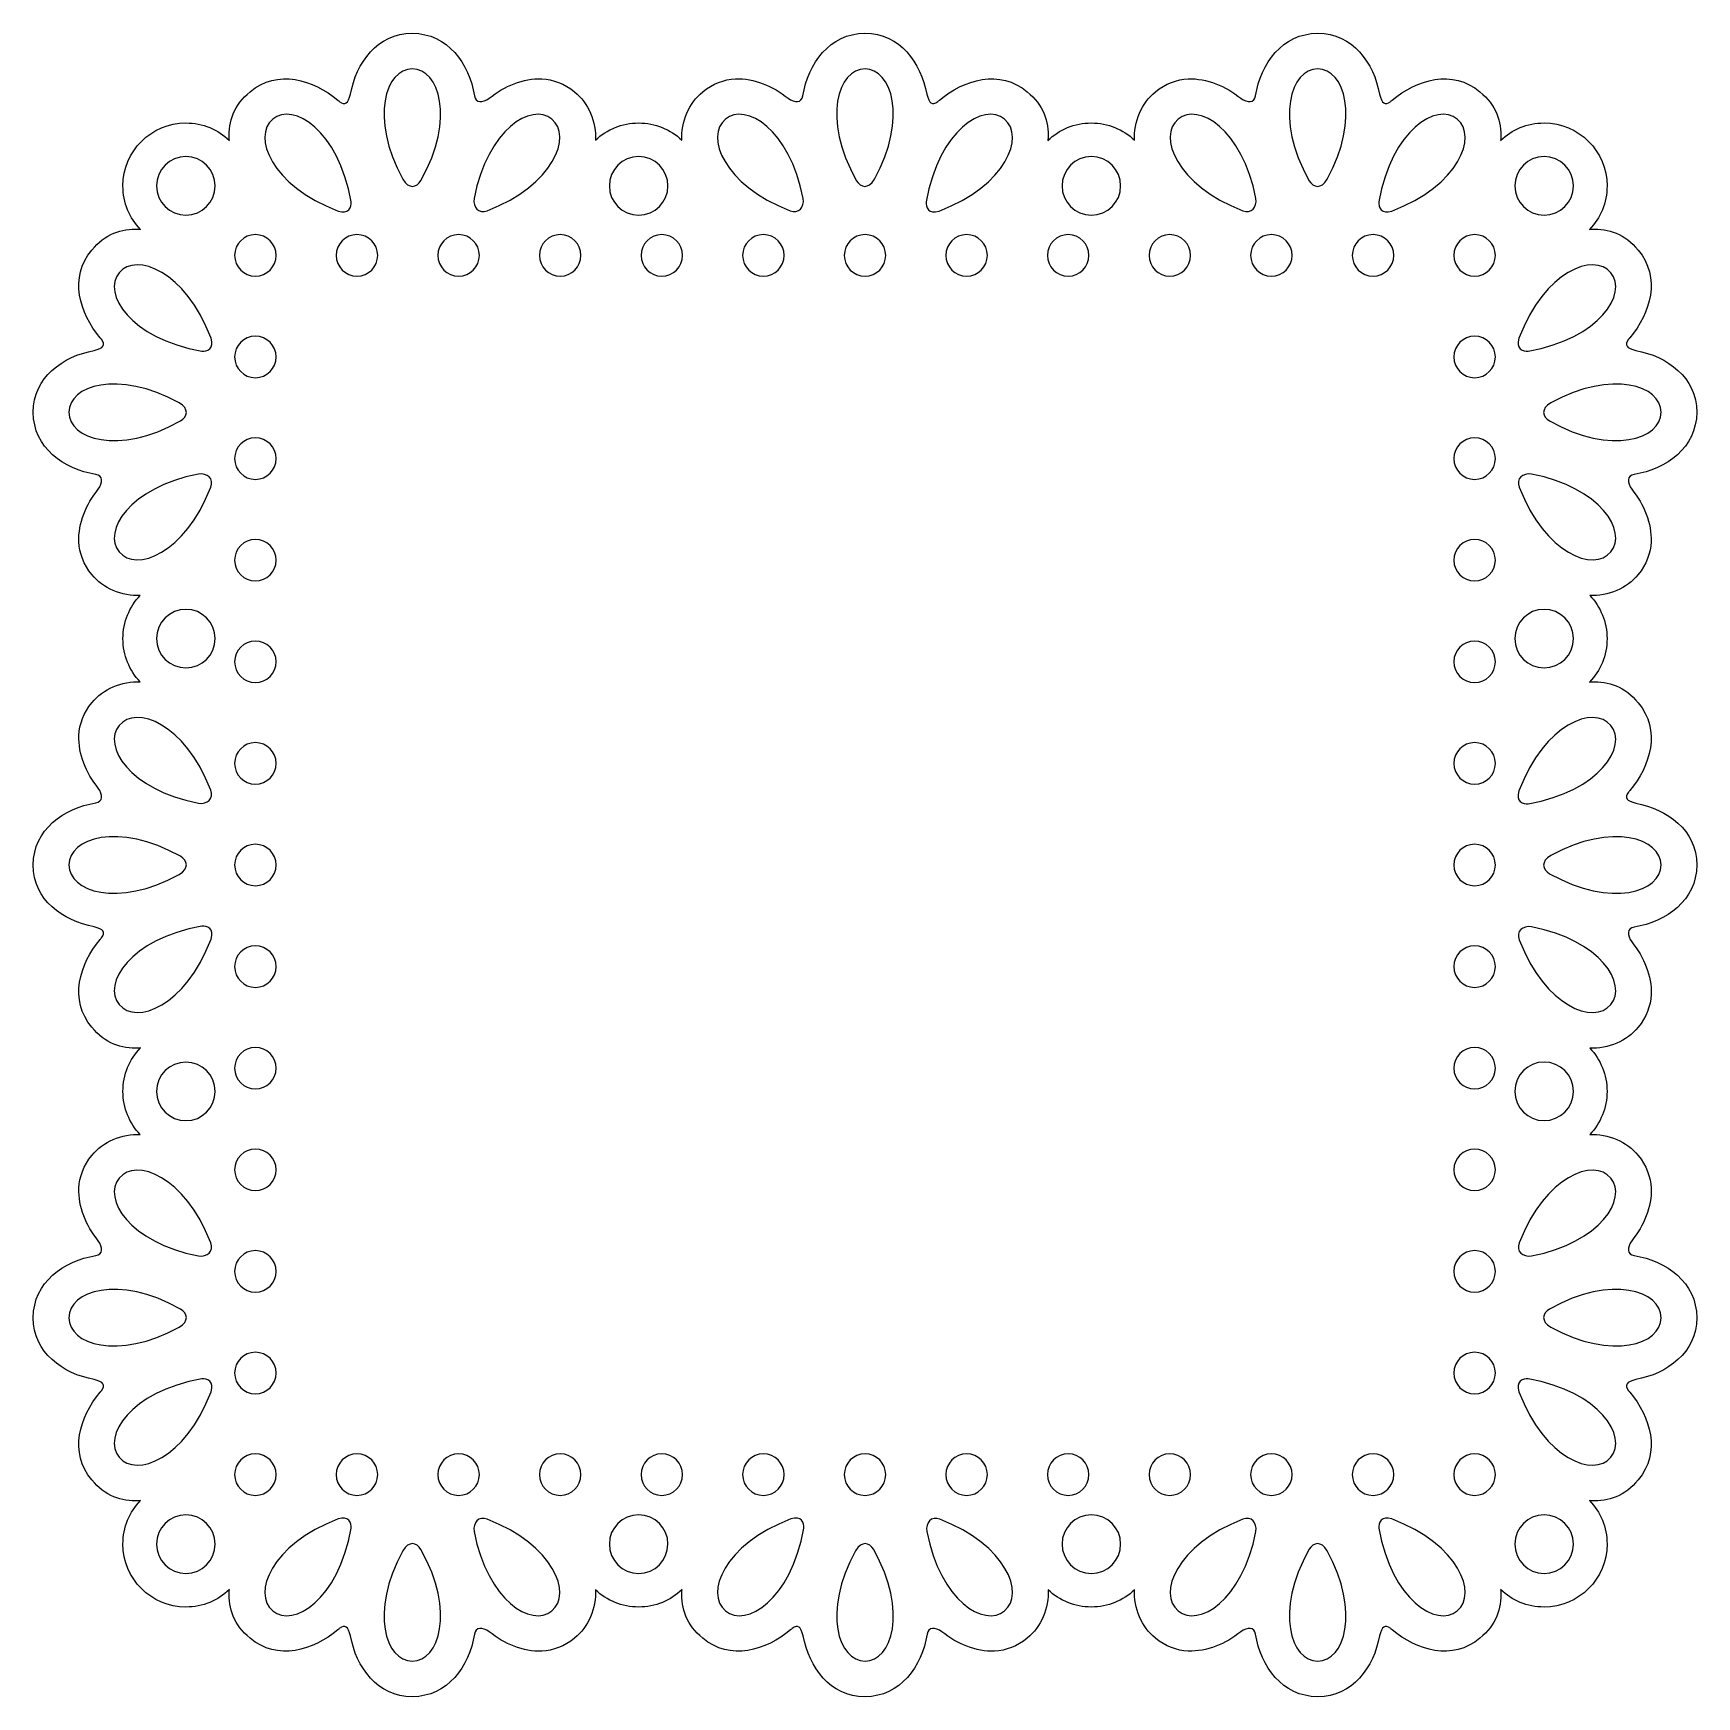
# Model space of a CAD drawing. Header units: centimetres. Extents: x -10.8 to 6.4, y -8.6 to 8.6.
import ezdxf

# ---------------------------------------------------------------- set-up
doc = ezdxf.new("R2010")
doc.units = ezdxf.units.CM
doc.header["$MEASUREMENT"] = 0
doc.layers.add('Layer 1', color=7, linetype='Continuous')

msp = doc.modelspace()

# ---------------------------------------------------------------- linework, layer by layer
at = {"layer": 'Layer 1', "color": 113}
for points, knots in [([(6.39318, -0.02117), (6.39342, 0.34171), (6.08849, 0.55488), (5.76554, 0.61677), (5.76554, 0.61677), (5.76554, 0.6168), (5.76554, 0.6168), (5.76554, 0.61682), (5.76554, 0.61682), (5.67444, 0.63883), (5.64023, 0.66884), (5.69042, 0.73107), (5.69042, 0.73107), (5.69415, 0.73525), (5.69783, 0.73948), (5.70145, 0.74377), (5.70145, 0.74377), (5.70198, 0.7443), (5.7023, 0.7448), (5.70285, 0.74536), (5.70285, 0.74536), (5.70285, 0.74536), (5.70278, 0.74536), (5.70278, 0.74536), (5.70278, 0.74536), (5.91955, 0.99992), (6.02562, 1.36819), (5.78988, 1.65151), (5.78988, 1.65151), (5.78988, 1.65151), (5.78996, 1.65146), (5.78996, 1.65146), (5.78996, 1.65146), (5.65396, 1.81651), (5.48325, 1.87538), (5.30773, 1.8659), (5.30773, 1.8659), (5.3017, 1.86558), (5.29569, 1.86468), (5.28961, 1.86423), (5.28961, 1.86423), (5.40071, 1.98075), (5.46942, 2.13818), (5.46942, 2.31196), (5.46942, 2.31196), (5.46942, 2.48405), (5.40195, 2.64007), (5.29268, 2.75625), (5.29268, 2.75625), (5.38428, 2.75334), (5.47762, 2.76903), (5.5707, 2.8089), (5.5707, 2.8089), (5.6532, 2.8439), (5.73085, 2.90071), (5.78993, 2.97247), (5.78993, 2.97247), (5.78993, 2.97247), (5.78993, 2.97242), (5.78993, 2.97242), (5.78993, 2.97242), (5.87685, 3.07698), (5.91735, 3.19279), (5.92304, 3.31011), (5.92304, 3.31011), (5.93225, 3.5009), (5.84912, 3.69558), (5.72391, 3.85229), (5.72391, 3.85229), (5.72391, 3.85237), (5.72399, 3.8524), (5.72399, 3.85242), (5.72399, 3.85242), (5.67351, 3.92129), (5.67412, 3.99334), (5.74905, 4.00384), (5.74905, 4.00384), (5.74905, 4.00384), (5.74905, 4.00389), (5.74905, 4.00389), (5.74905, 4.00389), (6.07809, 4.06183), (6.39358, 4.27705), (6.39315, 4.64508), (6.39315, 4.64508), (6.39339, 5.00796), (6.08846, 5.22113), (5.76551, 5.28302), (5.76551, 5.28302), (5.76551, 5.28302), (5.76551, 5.28305), (5.76551, 5.28307), (5.76551, 5.28307), (5.67441, 5.30511), (5.6402, 5.33509), (5.69039, 5.39732), (5.69039, 5.39732), (5.69412, 5.40153), (5.6978, 5.40576), (5.70142, 5.41002), (5.70142, 5.41002), (5.70195, 5.41058), (5.70227, 5.41105), (5.70282, 5.41158), (5.70282, 5.41158), (5.70282, 5.41158), (5.70275, 5.41158), (5.70275, 5.41158), (5.70275, 5.41158), (5.91952, 5.66616), (6.02559, 6.03441), (5.78985, 6.31775), (5.78985, 6.31775), (5.78985, 6.31775), (5.78993, 6.3177), (5.78993, 6.3177), (5.78993, 6.3177), (5.65393, 6.48275), (5.48322, 6.54159), (5.3077, 6.53214), (5.3077, 6.53214), (5.30167, 6.5318), (5.29566, 6.53092), (5.28958, 6.53042), (5.28958, 6.53042), (5.40068, 6.64697), (5.46939, 6.80442), (5.46939, 6.97815), (5.46939, 6.97815), (5.46939, 7.33682), (5.17864, 7.62754), (4.82, 7.62754), (4.82, 7.62754), (4.64622, 7.62754), (4.48879, 7.55888), (4.37227, 7.44776), (4.37227, 7.44776), (4.37275, 7.45382), (4.37367, 7.45988), (4.37394, 7.46594), (4.37394, 7.46594), (4.38336, 7.64139), (4.32457, 7.81209), (4.1595, 7.94809), (4.1595, 7.94809), (4.1595, 7.94809), (4.15955, 7.94801), (4.15955, 7.94801), (4.15955, 7.94801), (3.87623, 8.18383), (3.50799, 8.07774), (3.25343, 7.86094), (3.25343, 7.86094), (3.25343, 7.86094), (3.25343, 7.86099), (3.25343, 7.86099), (3.25343, 7.86099), (3.25287, 7.86046), (3.25235, 7.86012), (3.25179, 7.85961), (3.25179, 7.85961), (3.24756, 7.85599), (3.24332, 7.85228), (3.23912, 7.84858), (3.23912, 7.84858), (3.17684, 7.79836), (3.14691, 7.83257), (3.12487, 7.92372), (3.12487, 7.92372), (3.12482, 7.92372), (3.12482, 7.92369), (3.12482, 7.92369), (3.12482, 7.92369), (3.06291, 8.24667), (2.84973, 8.55157), (2.48688, 8.55131), (2.48688, 8.55131), (2.11884, 8.55173), (1.90358, 8.23624), (1.84566, 7.90721), (1.84566, 7.90721), (1.84566, 7.90721), (1.84563, 7.90724), (1.84563, 7.90724), (1.84563, 7.90724), (1.83513, 7.83228), (1.76308, 7.83167), (1.69424, 7.88213), (1.69424, 7.88213), (1.69416, 7.88213), (1.69413, 7.8821), (1.69408, 7.88208), (1.69408, 7.88208), (1.53734, 8.00728), (1.34269, 8.09039), (1.1519, 8.08118), (1.1519, 8.08118), (1.03458, 8.07554), (0.91875, 8.03501), (0.81421, 7.94804), (0.81421, 7.94804), (0.81421, 7.94804), (0.81424, 7.94807), (0.81424, 7.94807), (0.81424, 7.94807), (0.74251, 7.88899), (0.68573, 7.81131), (0.65073, 7.72884), (0.65073, 7.72884), (0.61083, 7.63579), (0.59511, 7.54249), (0.59805, 7.45087), (0.59805, 7.45087), (0.48187, 7.56014), (0.32585, 7.62756), (0.15374, 7.62756), (0.15374, 7.62756), (-0.02001, 7.62756), (-0.17747, 7.5589), (-0.29399, 7.44778), (-0.29399, 7.44778), (-0.29346, 7.45384), (-0.29261, 7.4599), (-0.2923, 7.46596), (-0.2923, 7.46596), (-0.2828, 7.64141), (-0.3417, 7.81211), (-0.50672, 7.94811), (-0.50672, 7.94811), (-0.50672, 7.94811), (-0.50667, 7.94803), (-0.50667, 7.94803), (-0.50667, 7.94803), (-0.79001, 8.18385), (-1.15826, 8.07776), (-1.41287, 7.86096), (-1.41287, 7.86096), (-1.41287, 7.86096), (-1.41287, 7.86101), (-1.41287, 7.86101), (-1.41287, 7.86101), (-1.4134, 7.86048), (-1.4139, 7.86014), (-1.41443, 7.85963), (-1.41443, 7.85963), (-1.41869, 7.85601), (-1.42292, 7.8523), (-1.42713, 7.8486), (-1.42713, 7.8486), (-1.48939, 7.79838), (-1.51936, 7.83259), (-1.5414, 7.92374), (-1.5414, 7.92374), (-1.5414, 7.92374), (-1.54143, 7.92371), (-1.54145, 7.92371), (-1.54145, 7.92371), (-1.60331, 8.24669), (-1.81654, 8.55159), (-2.17936, 8.55133), (-2.17936, 8.55133), (-2.54742, 8.55175), (-2.76263, 8.23626), (-2.82058, 7.90723), (-2.82058, 7.90723), (-2.82058, 7.90723), (-2.82061, 7.90726), (-2.82061, 7.90726), (-2.82061, 7.90726), (-2.83114, 7.8323), (-2.90319, 7.83169), (-2.97203, 7.88215), (-2.97203, 7.88215), (-2.97211, 7.88215), (-2.97211, 7.88212), (-2.97216, 7.8821), (-2.97216, 7.8821), (-3.12887, 8.0073), (-3.32355, 8.09041), (-3.51432, 8.0812), (-3.51432, 8.0812), (-3.63166, 8.07556), (-3.74747, 8.03503), (-3.85201, 7.94806), (-3.85201, 7.94806), (-3.85201, 7.94806), (-3.85196, 7.94809), (-3.85196, 7.94809), (-3.85196, 7.94809), (-3.92372, 7.88901), (-3.98052, 7.81133), (-4.0155, 7.72886), (-4.0155, 7.72886), (-4.05537, 7.63581), (-4.07112, 7.54251), (-4.06818, 7.45089), (-4.06818, 7.45089), (-4.18439, 7.56016), (-4.34038, 7.62758), (-4.51247, 7.62758), (-4.51247, 7.62758), (-4.68456, 7.62758), (-4.84058, 7.56016), (-4.95684, 7.45089), (-4.95684, 7.45089), (-4.9539, 7.54252), (-4.96962, 7.63581), (-5.00947, 7.72886), (-5.00947, 7.72886), (-5.04442, 7.81133), (-5.10128, 7.88901), (-5.17304, 7.94809), (-5.17304, 7.94809), (-5.17304, 7.94809), (-5.17299, 7.94806), (-5.17299, 7.94806), (-5.17299, 7.94806), (-5.27753, 8.03503), (-5.39334, 8.07554), (-5.51065, 8.0812), (-5.51065, 8.0812), (-5.70147, 8.09041), (-5.89615, 8.00733), (-6.05283, 7.8821), (-6.05283, 7.8821), (-6.05288, 7.88213), (-6.05294, 7.88215), (-6.05296, 7.88215), (-6.05296, 7.88215), (-6.12186, 7.83169), (-6.19388, 7.83233), (-6.20438, 7.90726), (-6.20438, 7.90726), (-6.20438, 7.90726), (-6.20443, 7.90723), (-6.20443, 7.90723), (-6.20443, 7.90723), (-6.26237, 8.23627), (-6.47756, 8.55176), (-6.84562, 8.55133), (-6.84562, 8.55133), (-7.20847, 8.55159), (-7.42164, 8.24666), (-7.48353, 7.92371), (-7.48353, 7.92371), (-7.48358, 7.92371), (-7.48358, 7.92374), (-7.48358, 7.92374), (-7.48358, 7.92374), (-7.50559, 7.83259), (-7.53562, 7.79838), (-7.59785, 7.8486), (-7.59785, 7.8486), (-7.60208, 7.8523), (-7.60629, 7.85601), (-7.61058, 7.85963), (-7.61058, 7.85963), (-7.61108, 7.86013), (-7.61161, 7.86048), (-7.61211, 7.86101), (-7.61211, 7.86101), (-7.61211, 7.86101), (-7.61211, 7.86096), (-7.61211, 7.86096), (-7.61211, 7.86096), (-7.86667, 8.07776), (-8.23497, 8.18383), (-8.51831, 7.94803), (-8.51831, 7.94803), (-8.51831, 7.94803), (-8.51828, 7.94811), (-8.51828, 7.94811), (-8.51828, 7.94811), (-8.6833, 7.81214), (-8.74217, 7.64143), (-8.73272, 7.46596), (-8.73272, 7.46596), (-8.73235, 7.4599), (-8.7315, 7.45384), (-8.73097, 7.44778), (-8.73097, 7.44778), (-8.84752, 7.55891), (-9.00495, 7.62756), (-9.1787, 7.62756), (-9.1787, 7.62756), (-9.53737, 7.62756), (-9.82807, 7.33684), (-9.82807, 6.97817), (-9.82807, 6.97817), (-9.82807, 6.80444), (-9.75946, 6.64699), (-9.64829, 6.53044), (-9.64829, 6.53044), (-9.65435, 6.53094), (-9.66043, 6.53182), (-9.66649, 6.53216), (-9.66649, 6.53216), (-9.84194, 6.54161), (-10.01264, 6.48276), (-10.14861, 6.31772), (-10.14861, 6.31772), (-10.14861, 6.31772), (-10.14856, 6.31777), (-10.14856, 6.31777), (-10.14856, 6.31777), (-10.38438, 6.03443), (-10.27831, 5.66618), (-10.06149, 5.4116), (-10.06149, 5.4116), (-10.06149, 5.4116), (-10.06152, 5.41158), (-10.06152, 5.41158), (-10.06152, 5.41158), (-10.06099, 5.41102), (-10.06065, 5.41055), (-10.06014, 5.41002), (-10.06014, 5.41002), (-10.05652, 5.40573), (-10.05284, 5.4015), (-10.04911, 5.39732), (-10.04911, 5.39732), (-9.99892, 5.33506), (-10.03308, 5.30509), (-10.12425, 5.28307), (-10.12425, 5.28307), (-10.12425, 5.28304), (-10.12425, 5.28304), (-10.12425, 5.28304), (-10.12425, 5.28304), (-10.4472, 5.22115), (-10.75211, 5.00795), (-10.75187, 4.64508), (-10.75187, 4.64508), (-10.75229, 4.27704), (-10.43675, 4.06183), (-10.10779, 4.00389), (-10.10779, 4.00389), (-10.10779, 4.00389), (-10.10779, 4.00384), (-10.10779, 4.00384), (-10.10779, 4.00384), (-10.03283, 3.99334), (-10.03222, 3.92129), (-10.08265, 3.85242), (-10.08265, 3.85242), (-10.08265, 3.85239), (-10.08265, 3.85237), (-10.08262, 3.85229), (-10.08262, 3.85229), (-10.20785, 3.6956), (-10.29095, 3.50092), (-10.28169, 3.31011), (-10.28169, 3.31011), (-10.27605, 3.19279), (-10.23552, 3.07699), (-10.14858, 2.97242), (-10.14858, 2.97242), (-10.14858, 2.97242), (-10.14858, 2.97247), (-10.14858, 2.97247), (-10.14858, 2.97247), (-10.08952, 2.90074), (-10.01184, 2.84391), (-9.92937, 2.8089), (-9.92937, 2.8089), (-9.83632, 2.76905), (-9.743, 2.75336), (-9.6514, 2.75625), (-9.6514, 2.75625), (-9.76067, 2.64007), (-9.82806, 2.48405), (-9.82806, 2.31196), (-9.82806, 2.31196), (-9.82806, 2.13985), (-9.7607, 1.98382), (-9.6514, 1.86765), (-9.6514, 1.86765), (-9.743, 1.87053), (-9.83632, 1.85484), (-9.92937, 1.815), (-9.92937, 1.815), (-10.01184, 1.78002), (-10.08952, 1.72319), (-10.14858, 1.65146), (-10.14858, 1.65146), (-10.14858, 1.65146), (-10.14858, 1.65151), (-10.14858, 1.65151), (-10.14858, 1.65151), (-10.23552, 1.54697), (-10.27603, 1.43114), (-10.28169, 1.31385), (-10.28169, 1.31385), (-10.29092, 1.12303), (-10.20782, 0.92835), (-10.08262, 0.77164), (-10.08262, 0.77164), (-10.08265, 0.77161), (-10.08265, 0.77156), (-10.08265, 0.77151), (-10.08265, 0.77151), (-10.03222, 0.70264), (-10.03286, 0.63062), (-10.10779, 0.62012), (-10.10779, 0.62012), (-10.10779, 0.62012), (-10.10779, 0.62007), (-10.10779, 0.62007), (-10.10779, 0.62007), (-10.4367, 0.56208), (-10.75224, 0.34687), (-10.75182, -0.02117), (-10.75182, -0.02117), (-10.75206, -0.38402), (-10.44715, -0.59719), (-10.1242, -0.65911), (-10.1242, -0.65911), (-10.1242, -0.65914), (-10.1242, -0.65914), (-10.1242, -0.65919), (-10.1242, -0.65919), (-10.03302, -0.6812), (-9.99887, -0.71118), (-10.04906, -0.77344), (-10.04906, -0.77344), (-10.05276, -0.77762), (-10.05644, -0.78185), (-10.06009, -0.78611), (-10.06009, -0.78611), (-10.06059, -0.78667), (-10.06094, -0.78717), (-10.06147, -0.78772), (-10.06147, -0.78772), (-10.06147, -0.78772), (-10.06144, -0.78772), (-10.06144, -0.78772), (-10.06144, -0.78772), (-10.27827, -1.0423), (-10.38434, -1.41052), (-10.14851, -1.69387), (-10.14851, -1.69387), (-10.14851, -1.69387), (-10.14856, -1.69379), (-10.14856, -1.69379), (-10.14856, -1.69379), (-10.01262, -1.85886), (-9.84188, -1.91773), (-9.66644, -1.90826), (-9.66644, -1.90826), (-9.66038, -1.90792), (-9.6543, -1.90704), (-9.64824, -1.90657), (-9.64824, -1.90657), (-9.75942, -2.02309), (-9.82802, -2.18052), (-9.82802, -2.3543), (-9.82802, -2.3543), (-9.82802, -2.52641), (-9.76066, -2.68241), (-9.65136, -2.79861), (-9.65136, -2.79861), (-9.74296, -2.79573), (-9.83628, -2.81142), (-9.92933, -2.85126), (-9.92933, -2.85126), (-10.0118, -2.88626), (-10.08948, -2.94307), (-10.14854, -3.01483), (-10.14854, -3.01483), (-10.14854, -3.01483), (-10.14854, -3.01478), (-10.14854, -3.01478), (-10.14854, -3.01478), (-10.23548, -3.11932), (-10.27599, -3.23513), (-10.28165, -3.35244), (-10.28165, -3.35244), (-10.29088, -3.54326), (-10.20778, -3.73791), (-10.08258, -3.89462), (-10.08258, -3.89462), (-10.08261, -3.8947), (-10.08261, -3.89473), (-10.08261, -3.89478), (-10.08261, -3.89478), (-10.03218, -3.96365), (-10.03282, -4.03567), (-10.10775, -4.04617), (-10.10775, -4.04617), (-10.10775, -4.04617), (-10.10775, -4.04625), (-10.10775, -4.04625), (-10.10775, -4.04625), (-10.43673, -4.10419), (-10.75225, -4.31941), (-10.75183, -4.68744), (-10.75183, -4.68744), (-10.75207, -5.05029), (-10.44716, -5.26346), (-10.12421, -5.32535), (-10.12421, -5.32535), (-10.12421, -5.32538), (-10.12421, -5.32538), (-10.12421, -5.32543), (-10.12421, -5.32543), (-10.03303, -5.34744), (-9.99888, -5.37745), (-10.04907, -5.43968), (-10.04907, -5.43968), (-10.05277, -5.44386), (-10.05645, -5.44809), (-10.0601, -5.45235), (-10.0601, -5.45235), (-10.0606, -5.45288), (-10.06095, -5.45341), (-10.06148, -5.45394), (-10.06148, -5.45394), (-10.06148, -5.45394), (-10.06144, -5.45394), (-10.06144, -5.45394), (-10.06144, -5.45394), (-10.27827, -5.70852), (-10.38434, -6.07677), (-10.14851, -6.36009), (-10.14851, -6.36009), (-10.14851, -6.36009), (-10.14856, -6.36006), (-10.14856, -6.36006), (-10.14856, -6.36006), (-10.01262, -6.52508), (-9.84188, -6.58395), (-9.66644, -6.57448), (-9.66644, -6.57448), (-9.66038, -6.57414), (-9.6543, -6.57329), (-9.64824, -6.57281), (-9.64824, -6.57281), (-9.75942, -6.68933), (-9.82802, -6.84676), (-9.82802, -7.02051), (-9.82802, -7.02051), (-9.82802, -7.37918), (-9.53732, -7.66993), (-9.17865, -7.66993), (-9.17865, -7.66993), (-9.0049, -7.66993), (-8.84747, -7.60127), (-8.73092, -7.49009), (-8.73092, -7.49009), (-8.73145, -7.49615), (-8.7323, -7.50223), (-8.73267, -7.50829), (-8.73267, -7.50829), (-8.74212, -7.68374), (-8.68325, -7.85444), (-8.51823, -7.99044), (-8.51823, -7.99044), (-8.51823, -7.99044), (-8.51826, -7.99036), (-8.51826, -7.99036), (-8.51826, -7.99036), (-8.23492, -8.22618), (-7.86664, -8.12006), (-7.61206, -7.90329), (-7.61206, -7.90329), (-7.61206, -7.90329), (-7.61206, -7.90334), (-7.61206, -7.90334), (-7.61206, -7.90334), (-7.61153, -7.90281), (-7.61103, -7.90249), (-7.61053, -7.90196), (-7.61053, -7.90196), (-7.60624, -7.89831), (-7.60204, -7.89466), (-7.5978, -7.8909), (-7.5978, -7.8909), (-7.53557, -7.84073), (-7.50554, -7.87492), (-7.48353, -7.96607), (-7.48353, -7.96607), (-7.48353, -7.96607), (-7.48353, -7.96607), (-7.48348, -7.96607), (-7.48348, -7.96607), (-7.42159, -8.28902), (-7.20842, -8.59393), (-6.84557, -8.59369), (-6.84557, -8.59369), (-6.47751, -8.59411), (-6.26235, -8.27862), (-6.20438, -7.94959), (-6.20438, -7.94959), (-6.20438, -7.94959), (-6.20433, -7.94962), (-6.20433, -7.94962), (-6.20433, -7.94962), (-6.19383, -7.87466), (-6.12178, -7.87405), (-6.05291, -7.92451), (-6.05291, -7.92451), (-6.05288, -7.92451), (-6.05283, -7.92446), (-6.05278, -7.92443), (-6.05278, -7.92443), (-5.89612, -8.04966), (-5.70144, -8.13276), (-5.5106, -8.12353), (-5.5106, -8.12353), (-5.39328, -8.11789), (-5.27748, -8.07736), (-5.17294, -7.99039), (-5.17294, -7.99039), (-5.17294, -7.99039), (-5.17297, -7.99042), (-5.17297, -7.99042), (-5.17297, -7.99042), (-5.10124, -7.93136), (-5.04438, -7.85366), (-5.0094, -7.77121), (-5.0094, -7.77121), (-4.96955, -7.67813), (-4.95384, -7.58484), (-4.95677, -7.49321), (-4.95677, -7.49321), (-4.84051, -7.60248), (-4.68449, -7.66993), (-4.5124, -7.66993), (-4.5124, -7.66993), (-4.33862, -7.66993), (-4.18122, -7.60127), (-4.06467, -7.49009), (-4.06467, -7.49009), (-4.06515, -7.49615), (-4.06605, -7.50223), (-4.06636, -7.50829), (-4.06636, -7.50829), (-4.07581, -7.68374), (-4.01696, -7.85444), (-3.85192, -7.99044), (-3.85192, -7.99044), (-3.85192, -7.99044), (-3.85197, -7.99036), (-3.85197, -7.99036), (-3.85197, -7.99036), (-3.56863, -8.22618), (-3.20038, -8.12006), (-2.94582, -7.90329), (-2.94582, -7.90329), (-2.94582, -7.90329), (-2.94582, -7.90334), (-2.94582, -7.90334), (-2.94582, -7.90334), (-2.94524, -7.90281), (-2.94471, -7.90249), (-2.94421, -7.90196), (-2.94421, -7.90196), (-2.93992, -7.89831), (-2.93572, -7.89466), (-2.93151, -7.8909), (-2.93151, -7.8909), (-2.86928, -7.84073), (-2.8393, -7.87492), (-2.81729, -7.96607), (-2.81729, -7.96607), (-2.81726, -7.96607), (-2.81726, -7.96607), (-2.81726, -7.96607), (-2.81726, -7.96607), (-2.75535, -8.28902), (-2.54217, -8.59393), (-2.17927, -8.59369), (-2.17927, -8.59369), (-1.81123, -8.59411), (-1.59605, -8.27862), (-1.53811, -7.94959), (-1.53811, -7.94959), (-1.53811, -7.94959), (-1.53806, -7.94962), (-1.53806, -7.94962), (-1.53806, -7.94962), (-1.52758, -7.87466), (-1.45554, -7.87405), (-1.38667, -7.92451), (-1.38667, -7.92451), (-1.38664, -7.92451), (-1.38662, -7.92446), (-1.38656, -7.92443), (-1.38656, -7.92443), (-1.22982, -8.04966), (-1.03514, -8.13276), (-0.84432, -8.12353), (-0.84432, -8.12353), (-0.72703, -8.11789), (-0.61117, -8.07736), (-0.50666, -7.99039), (-0.50666, -7.99039), (-0.50666, -7.99039), (-0.5067, -7.99042), (-0.5067, -7.99042), (-0.5067, -7.99042), (-0.43497, -7.93136), (-0.37814, -7.85366), (-0.34313, -7.77121), (-0.34313, -7.77121), (-0.30328, -7.67813), (-0.28757, -7.58484), (-0.2905, -7.49321), (-0.2905, -7.49321), (-0.17427, -7.60248), (-0.01824, -7.66993), (0.15381, -7.66993), (0.15381, -7.66993), (0.32592, -7.66993), (0.48195, -7.60249), (0.59812, -7.49321), (0.59812, -7.49321), (0.59521, -7.58484), (0.6109, -7.67813), (0.6508, -7.77121), (0.6508, -7.77121), (0.68578, -7.85365), (0.74258, -7.93136), (0.81431, -7.99042), (0.81431, -7.99042), (0.81431, -7.99042), (0.81428, -7.99037), (0.81428, -7.99037), (0.81428, -7.99037), (0.91882, -8.07734), (1.03465, -8.11787), (1.15197, -8.12351), (1.15197, -8.12351), (1.34276, -8.13274), (1.53742, -8.04964), (1.69415, -7.92441), (1.69415, -7.92441), (1.6942, -7.92444), (1.69423, -7.92449), (1.69431, -7.92449), (1.69431, -7.92449), (1.76315, -7.87403), (1.83517, -7.87464), (1.8457, -7.9496), (1.8457, -7.9496), (1.8457, -7.9496), (1.84573, -7.94957), (1.84573, -7.94957), (1.84573, -7.94957), (1.90365, -8.27861), (2.11891, -8.59407), (2.48695, -8.59367), (2.48695, -8.59367), (2.8498, -8.59393), (3.06297, -8.289), (3.12489, -7.96605), (3.12489, -7.96605), (3.12489, -7.96605), (3.12489, -7.96605), (3.12494, -7.96605), (3.12494, -7.96605), (3.14698, -7.87493), (3.17693, -7.84072), (3.23919, -7.89088), (3.23919, -7.89088), (3.24337, -7.89464), (3.2476, -7.89829), (3.25186, -7.90194), (3.25186, -7.90194), (3.25242, -7.90247), (3.25292, -7.90279), (3.2535, -7.90332), (3.2535, -7.90332), (3.2535, -7.90332), (3.2535, -7.90327), (3.2535, -7.90327), (3.2535, -7.90327), (3.50806, -8.12004), (3.8763, -8.22617), (4.15962, -7.99034), (4.15962, -7.99034), (4.15962, -7.99034), (4.15954, -7.99042), (4.15954, -7.99042), (4.15954, -7.99042), (4.32461, -7.85442), (4.38343, -7.68371), (4.37401, -7.50827), (4.37401, -7.50827), (4.37369, -7.50221), (4.37279, -7.49615), (4.37232, -7.49012), (4.37232, -7.49012), (4.48884, -7.60125), (4.6463, -7.6699), (4.82005, -7.6699), (4.82005, -7.6699), (5.17867, -7.6699), (5.46944, -7.37915), (5.46944, -7.02048), (5.46944, -7.02048), (5.46944, -6.84673), (5.40073, -6.6893), (5.28963, -6.57278), (5.28963, -6.57278), (5.29569, -6.57328), (5.30172, -6.57413), (5.30775, -6.57445), (5.30775, -6.57445), (5.48327, -6.5839), (5.65398, -6.52505), (5.78998, -6.36003), (5.78998, -6.36003), (5.78998, -6.36003), (5.7899, -6.36006), (5.7899, -6.36006), (5.7899, -6.36006), (6.02564, -6.07674), (5.91957, -5.7085), (5.7028, -5.45391), (5.7028, -5.45391), (5.7028, -5.45391), (5.70288, -5.45391), (5.70288, -5.45391), (5.70288, -5.45391), (5.70232, -5.45338), (5.70201, -5.45285), (5.70148, -5.45232), (5.70148, -5.45232), (5.69786, -5.44806), (5.69418, -5.44383), (5.69045, -5.43965), (5.69045, -5.43965), (5.64026, -5.37739), (5.67447, -5.34742), (5.76557, -5.3254), (5.76557, -5.3254), (5.76557, -5.32535), (5.76557, -5.32535), (5.76557, -5.32532), (5.76557, -5.32532), (6.08852, -5.26343), (6.39343, -5.05026), (6.39321, -4.68741), (6.39321, -4.68741), (6.39366, -4.31937), (6.07814, -4.10416), (5.74911, -4.04622), (5.74911, -4.04622), (5.74911, -4.04622), (5.74911, -4.04614), (5.74911, -4.04614), (5.74911, -4.04614), (5.67418, -4.03566), (5.67357, -3.96362), (5.72405, -3.89475), (5.72405, -3.89475), (5.72405, -3.8947), (5.72397, -3.89467), (5.72397, -3.89459), (5.72397, -3.89459), (5.84917, -3.73788), (5.9323, -3.54322), (5.9231, -3.35241), (5.9231, -3.35241), (5.91741, -3.23509), (5.8769, -3.11929), (5.78999, -3.01475), (5.78999, -3.01475), (5.78999, -3.01475), (5.78999, -3.0148), (5.78999, -3.0148), (5.78999, -3.0148), (5.73091, -2.94304), (5.65325, -2.88627), (5.57076, -2.85123), (5.57076, -2.85123), (5.47768, -2.81136), (5.38433, -2.79564), (5.29274, -2.79858), (5.29274, -2.79858), (5.40201, -2.68237), (5.46948, -2.52638), (5.46948, -2.35427), (5.46948, -2.35427), (5.46948, -2.18218), (5.40201, -2.02616), (5.29274, -1.90998), (5.29274, -1.90998), (5.38434, -1.91289), (5.47768, -1.89717), (5.57076, -1.8573), (5.57076, -1.8573), (5.65326, -1.82232), (5.73091, -1.76549), (5.78999, -1.69371), (5.78999, -1.69371), (5.78999, -1.69371), (5.78999, -1.69382), (5.78999, -1.69382), (5.78999, -1.69382), (5.87691, -1.58928), (5.91741, -1.47345), (5.9231, -1.35613), (5.9231, -1.35613), (5.93231, -1.16531), (5.84918, -0.97063), (5.72397, -0.81392), (5.72397, -0.81392), (5.72397, -0.81389), (5.72405, -0.81389), (5.72405, -0.81379), (5.72405, -0.81379), (5.67357, -0.74492), (5.67418, -0.67293), (5.74911, -0.66242), (5.74911, -0.66242), (5.74911, -0.66242), (5.74911, -0.66231), (5.74911, -0.66231), (5.74911, -0.66231), (6.07811, -0.60441), (6.3936, -0.38923), (6.39318, -0.02117)], [0, 0, 0, 0, 0.00389105, 0.00389105, 0.00389105, 0.00389105, 0.0077821, 0.0077821, 0.0077821, 0.0077821, 0.01167315, 0.01167315, 0.01167315, 0.01167315, 0.0155642, 0.0155642, 0.0155642, 0.0155642, 0.01945525, 0.01945525, 0.01945525, 0.01945525, 0.0233463, 0.0233463, 0.0233463, 0.0233463, 0.02723735, 0.02723735, 0.02723735, 0.02723735, 0.0311284, 0.0311284, 0.0311284, 0.0311284, 0.03501946, 0.03501946, 0.03501946, 0.03501946, 0.03891051, 0.03891051, 0.03891051, 0.03891051, 0.04280156, 0.04280156, 0.04280156, 0.04280156, 0.04669261, 0.04669261, 0.04669261, 0.04669261, 0.05058366, 0.05058366, 0.05058366, 0.05058366, 0.05447471, 0.05447471, 0.05447471, 0.05447471, 0.05836576, 0.05836576, 0.05836576, 0.05836576, 0.06225681, 0.06225681, 0.06225681, 0.06225681, 0.06614786, 0.06614786, 0.06614786, 0.06614786, 0.07003891, 0.07003891, 0.07003891, 0.07003891, 0.07392996, 0.07392996, 0.07392996, 0.07392996, 0.07782101, 0.07782101, 0.07782101, 0.07782101, 0.08171206, 0.08171206, 0.08171206, 0.08171206, 0.08560311, 0.08560311, 0.08560311, 0.08560311, 0.08949416, 0.08949416, 0.08949416, 0.08949416, 0.09338521, 0.09338521, 0.09338521, 0.09338521, 0.09727626, 0.09727626, 0.09727626, 0.09727626, 0.10116732, 0.10116732, 0.10116732, 0.10116732, 0.10505837, 0.10505837, 0.10505837, 0.10505837, 0.10894942, 0.10894942, 0.10894942, 0.10894942, 0.11284047, 0.11284047, 0.11284047, 0.11284047, 0.11673152, 0.11673152, 0.11673152, 0.11673152, 0.12062257, 0.12062257, 0.12062257, 0.12062257, 0.12451362, 0.12451362, 0.12451362, 0.12451362, 0.12840467, 0.12840467, 0.12840467, 0.12840467, 0.13229572, 0.13229572, 0.13229572, 0.13229572, 0.13618677, 0.13618677, 0.13618677, 0.13618677, 0.14007782, 0.14007782, 0.14007782, 0.14007782, 0.14396887, 0.14396887, 0.14396887, 0.14396887, 0.14785992, 0.14785992, 0.14785992, 0.14785992, 0.15175097, 0.15175097, 0.15175097, 0.15175097, 0.15564202, 0.15564202, 0.15564202, 0.15564202, 0.15953307, 0.15953307, 0.15953307, 0.15953307, 0.16342412, 0.16342412, 0.16342412, 0.16342412, 0.16731518, 0.16731518, 0.16731518, 0.16731518, 0.17120623, 0.17120623, 0.17120623, 0.17120623, 0.17509728, 0.17509728, 0.17509728, 0.17509728, 0.17898833, 0.17898833, 0.17898833, 0.17898833, 0.18287938, 0.18287938, 0.18287938, 0.18287938, 0.18677043, 0.18677043, 0.18677043, 0.18677043, 0.19066148, 0.19066148, 0.19066148, 0.19066148, 0.19455253, 0.19455253, 0.19455253, 0.19455253, 0.19844358, 0.19844358, 0.19844358, 0.19844358, 0.20233463, 0.20233463, 0.20233463, 0.20233463, 0.20622568, 0.20622568, 0.20622568, 0.20622568, 0.21011673, 0.21011673, 0.21011673, 0.21011673, 0.21400778, 0.21400778, 0.21400778, 0.21400778, 0.21789883, 0.21789883, 0.21789883, 0.21789883, 0.22178988, 0.22178988, 0.22178988, 0.22178988, 0.22568093, 0.22568093, 0.22568093, 0.22568093, 0.22957198, 0.22957198, 0.22957198, 0.22957198, 0.23346304, 0.23346304, 0.23346304, 0.23346304, 0.23735409, 0.23735409, 0.23735409, 0.23735409, 0.24124514, 0.24124514, 0.24124514, 0.24124514, 0.24513619, 0.24513619, 0.24513619, 0.24513619, 0.24902724, 0.24902724, 0.24902724, 0.24902724, 0.25291829, 0.25291829, 0.25291829, 0.25291829, 0.25680934, 0.25680934, 0.25680934, 0.25680934, 0.26070039, 0.26070039, 0.26070039, 0.26070039, 0.26459144, 0.26459144, 0.26459144, 0.26459144, 0.26848249, 0.26848249, 0.26848249, 0.26848249, 0.27237354, 0.27237354, 0.27237354, 0.27237354, 0.27626459, 0.27626459, 0.27626459, 0.27626459, 0.28015564, 0.28015564, 0.28015564, 0.28015564, 0.28404669, 0.28404669, 0.28404669, 0.28404669, 0.28793774, 0.28793774, 0.28793774, 0.28793774, 0.29182879, 0.29182879, 0.29182879, 0.29182879, 0.29571984, 0.29571984, 0.29571984, 0.29571984, 0.29961089, 0.29961089, 0.29961089, 0.29961089, 0.30350195, 0.30350195, 0.30350195, 0.30350195, 0.307393, 0.307393, 0.307393, 0.307393, 0.31128405, 0.31128405, 0.31128405, 0.31128405, 0.3151751, 0.3151751, 0.3151751, 0.3151751, 0.31906615, 0.31906615, 0.31906615, 0.31906615, 0.3229572, 0.3229572, 0.3229572, 0.3229572, 0.32684825, 0.32684825, 0.32684825, 0.32684825, 0.3307393, 0.3307393, 0.3307393, 0.3307393, 0.33463035, 0.33463035, 0.33463035, 0.33463035, 0.3385214, 0.3385214, 0.3385214, 0.3385214, 0.34241245, 0.34241245, 0.34241245, 0.34241245, 0.3463035, 0.3463035, 0.3463035, 0.3463035, 0.35019455, 0.35019455, 0.35019455, 0.35019455, 0.3540856, 0.3540856, 0.3540856, 0.3540856, 0.35797665, 0.35797665, 0.35797665, 0.35797665, 0.3618677, 0.3618677, 0.3618677, 0.3618677, 0.36575875, 0.36575875, 0.36575875, 0.36575875, 0.36964981, 0.36964981, 0.36964981, 0.36964981, 0.37354086, 0.37354086, 0.37354086, 0.37354086, 0.37743191, 0.37743191, 0.37743191, 0.37743191, 0.38132296, 0.38132296, 0.38132296, 0.38132296, 0.38521401, 0.38521401, 0.38521401, 0.38521401, 0.38910506, 0.38910506, 0.38910506, 0.38910506, 0.39299611, 0.39299611, 0.39299611, 0.39299611, 0.39688716, 0.39688716, 0.39688716, 0.39688716, 0.40077821, 0.40077821, 0.40077821, 0.40077821, 0.40466926, 0.40466926, 0.40466926, 0.40466926, 0.40856031, 0.40856031, 0.40856031, 0.40856031, 0.41245136, 0.41245136, 0.41245136, 0.41245136, 0.41634241, 0.41634241, 0.41634241, 0.41634241, 0.42023346, 0.42023346, 0.42023346, 0.42023346, 0.42412451, 0.42412451, 0.42412451, 0.42412451, 0.42801556, 0.42801556, 0.42801556, 0.42801556, 0.43190661, 0.43190661, 0.43190661, 0.43190661, 0.43579767, 0.43579767, 0.43579767, 0.43579767, 0.43968872, 0.43968872, 0.43968872, 0.43968872, 0.44357977, 0.44357977, 0.44357977, 0.44357977, 0.44747082, 0.44747082, 0.44747082, 0.44747082, 0.45136187, 0.45136187, 0.45136187, 0.45136187, 0.45525292, 0.45525292, 0.45525292, 0.45525292, 0.45914397, 0.45914397, 0.45914397, 0.45914397, 0.46303502, 0.46303502, 0.46303502, 0.46303502, 0.46692607, 0.46692607, 0.46692607, 0.46692607, 0.47081712, 0.47081712, 0.47081712, 0.47081712, 0.47470817, 0.47470817, 0.47470817, 0.47470817, 0.47859922, 0.47859922, 0.47859922, 0.47859922, 0.48249027, 0.48249027, 0.48249027, 0.48249027, 0.48638132, 0.48638132, 0.48638132, 0.48638132, 0.49027237, 0.49027237, 0.49027237, 0.49027237, 0.49416342, 0.49416342, 0.49416342, 0.49416342, 0.49805447, 0.49805447, 0.49805447, 0.49805447, 0.50194553, 0.50194553, 0.50194553, 0.50194553, 0.50583658, 0.50583658, 0.50583658, 0.50583658, 0.50972763, 0.50972763, 0.50972763, 0.50972763, 0.51361868, 0.51361868, 0.51361868, 0.51361868, 0.51750973, 0.51750973, 0.51750973, 0.51750973, 0.52140078, 0.52140078, 0.52140078, 0.52140078, 0.52529183, 0.52529183, 0.52529183, 0.52529183, 0.52918288, 0.52918288, 0.52918288, 0.52918288, 0.53307393, 0.53307393, 0.53307393, 0.53307393, 0.53696498, 0.53696498, 0.53696498, 0.53696498, 0.54085603, 0.54085603, 0.54085603, 0.54085603, 0.54474708, 0.54474708, 0.54474708, 0.54474708, 0.54863813, 0.54863813, 0.54863813, 0.54863813, 0.55252918, 0.55252918, 0.55252918, 0.55252918, 0.55642023, 0.55642023, 0.55642023, 0.55642023, 0.56031128, 0.56031128, 0.56031128, 0.56031128, 0.56420233, 0.56420233, 0.56420233, 0.56420233, 0.56809339, 0.56809339, 0.56809339, 0.56809339, 0.57198444, 0.57198444, 0.57198444, 0.57198444, 0.57587549, 0.57587549, 0.57587549, 0.57587549, 0.57976654, 0.57976654, 0.57976654, 0.57976654, 0.58365759, 0.58365759, 0.58365759, 0.58365759, 0.58754864, 0.58754864, 0.58754864, 0.58754864, 0.59143969, 0.59143969, 0.59143969, 0.59143969, 0.59533074, 0.59533074, 0.59533074, 0.59533074, 0.59922179, 0.59922179, 0.59922179, 0.59922179, 0.60311284, 0.60311284, 0.60311284, 0.60311284, 0.60700389, 0.60700389, 0.60700389, 0.60700389, 0.61089494, 0.61089494, 0.61089494, 0.61089494, 0.61478599, 0.61478599, 0.61478599, 0.61478599, 0.61867704, 0.61867704, 0.61867704, 0.61867704, 0.62256809, 0.62256809, 0.62256809, 0.62256809, 0.62645914, 0.62645914, 0.62645914, 0.62645914, 0.63035019, 0.63035019, 0.63035019, 0.63035019, 0.63424125, 0.63424125, 0.63424125, 0.63424125, 0.6381323, 0.6381323, 0.6381323, 0.6381323, 0.64202335, 0.64202335, 0.64202335, 0.64202335, 0.6459144, 0.6459144, 0.6459144, 0.6459144, 0.64980545, 0.64980545, 0.64980545, 0.64980545, 0.6536965, 0.6536965, 0.6536965, 0.6536965, 0.65758755, 0.65758755, 0.65758755, 0.65758755, 0.6614786, 0.6614786, 0.6614786, 0.6614786, 0.66536965, 0.66536965, 0.66536965, 0.66536965, 0.6692607, 0.6692607, 0.6692607, 0.6692607, 0.67315175, 0.67315175, 0.67315175, 0.67315175, 0.6770428, 0.6770428, 0.6770428, 0.6770428, 0.68093385, 0.68093385, 0.68093385, 0.68093385, 0.6848249, 0.6848249, 0.6848249, 0.6848249, 0.68871595, 0.68871595, 0.68871595, 0.68871595, 0.692607, 0.692607, 0.692607, 0.692607, 0.69649805, 0.69649805, 0.69649805, 0.69649805, 0.70038911, 0.70038911, 0.70038911, 0.70038911, 0.70428016, 0.70428016, 0.70428016, 0.70428016, 0.70817121, 0.70817121, 0.70817121, 0.70817121, 0.71206226, 0.71206226, 0.71206226, 0.71206226, 0.71595331, 0.71595331, 0.71595331, 0.71595331, 0.71984436, 0.71984436, 0.71984436, 0.71984436, 0.72373541, 0.72373541, 0.72373541, 0.72373541, 0.72762646, 0.72762646, 0.72762646, 0.72762646, 0.73151751, 0.73151751, 0.73151751, 0.73151751, 0.73540856, 0.73540856, 0.73540856, 0.73540856, 0.73929961, 0.73929961, 0.73929961, 0.73929961, 0.74319066, 0.74319066, 0.74319066, 0.74319066, 0.74708171, 0.74708171, 0.74708171, 0.74708171, 0.75097276, 0.75097276, 0.75097276, 0.75097276, 0.75486381, 0.75486381, 0.75486381, 0.75486381, 0.75875486, 0.75875486, 0.75875486, 0.75875486, 0.76264591, 0.76264591, 0.76264591, 0.76264591, 0.76653696, 0.76653696, 0.76653696, 0.76653696, 0.77042802, 0.77042802, 0.77042802, 0.77042802, 0.77431907, 0.77431907, 0.77431907, 0.77431907, 0.77821012, 0.77821012, 0.77821012, 0.77821012, 0.78210117, 0.78210117, 0.78210117, 0.78210117, 0.78599222, 0.78599222, 0.78599222, 0.78599222, 0.78988327, 0.78988327, 0.78988327, 0.78988327, 0.79377432, 0.79377432, 0.79377432, 0.79377432, 0.79766537, 0.79766537, 0.79766537, 0.79766537, 0.80155642, 0.80155642, 0.80155642, 0.80155642, 0.80544747, 0.80544747, 0.80544747, 0.80544747, 0.80933852, 0.80933852, 0.80933852, 0.80933852, 0.81322957, 0.81322957, 0.81322957, 0.81322957, 0.81712062, 0.81712062, 0.81712062, 0.81712062, 0.82101167, 0.82101167, 0.82101167, 0.82101167, 0.82490272, 0.82490272, 0.82490272, 0.82490272, 0.82879377, 0.82879377, 0.82879377, 0.82879377, 0.83268482, 0.83268482, 0.83268482, 0.83268482, 0.83657588, 0.83657588, 0.83657588, 0.83657588, 0.84046693, 0.84046693, 0.84046693, 0.84046693, 0.84435798, 0.84435798, 0.84435798, 0.84435798, 0.84824903, 0.84824903, 0.84824903, 0.84824903, 0.85214008, 0.85214008, 0.85214008, 0.85214008, 0.85603113, 0.85603113, 0.85603113, 0.85603113, 0.85992218, 0.85992218, 0.85992218, 0.85992218, 0.86381323, 0.86381323, 0.86381323, 0.86381323, 0.86770428, 0.86770428, 0.86770428, 0.86770428, 0.87159533, 0.87159533, 0.87159533, 0.87159533, 0.87548638, 0.87548638, 0.87548638, 0.87548638, 0.87937743, 0.87937743, 0.87937743, 0.87937743, 0.88326848, 0.88326848, 0.88326848, 0.88326848, 0.88715953, 0.88715953, 0.88715953, 0.88715953, 0.89105058, 0.89105058, 0.89105058, 0.89105058, 0.89494163, 0.89494163, 0.89494163, 0.89494163, 0.89883268, 0.89883268, 0.89883268, 0.89883268, 0.90272374, 0.90272374, 0.90272374, 0.90272374, 0.90661479, 0.90661479, 0.90661479, 0.90661479, 0.91050584, 0.91050584, 0.91050584, 0.91050584, 0.91439689, 0.91439689, 0.91439689, 0.91439689, 0.91828794, 0.91828794, 0.91828794, 0.91828794, 0.92217899, 0.92217899, 0.92217899, 0.92217899, 0.92607004, 0.92607004, 0.92607004, 0.92607004, 0.92996109, 0.92996109, 0.92996109, 0.92996109, 0.93385214, 0.93385214, 0.93385214, 0.93385214, 0.93774319, 0.93774319, 0.93774319, 0.93774319, 0.94163424, 0.94163424, 0.94163424, 0.94163424, 0.94552529, 0.94552529, 0.94552529, 0.94552529, 0.94941634, 0.94941634, 0.94941634, 0.94941634, 0.95330739, 0.95330739, 0.95330739, 0.95330739, 0.95719844, 0.95719844, 0.95719844, 0.95719844, 0.96108949, 0.96108949, 0.96108949, 0.96108949, 0.96498054, 0.96498054, 0.96498054, 0.96498054, 0.9688716, 0.9688716, 0.9688716, 0.9688716, 0.97276265, 0.97276265, 0.97276265, 0.97276265, 0.9766537, 0.9766537, 0.9766537, 0.9766537, 0.98054475, 0.98054475, 0.98054475, 0.98054475, 0.9844358, 0.9844358, 0.9844358, 0.9844358, 0.98832685, 0.98832685, 0.98832685, 0.98832685, 0.9922179, 0.9922179, 0.9922179, 0.9922179, 1, 1, 1, 1]), ([(-6.75582, 7.03384), (-6.80265, 6.95912), (-6.88036, 6.94436), (-6.94238, 7.04688), (-6.94238, 7.04688), (-7.29227, 7.68561), (-7.116, 8.18549), (-6.84557, 8.18549), (-6.84557, 8.18549), (-6.57328, 8.18549), (-6.3963, 7.67882), (-6.75582, 7.03384)], [0, 0, 0, 0, 0.25, 0.25, 0.25, 0.25, 0.5, 0.5, 0.5, 0.5, 1, 1, 1, 1]), ([(-2.17929, 8.18549), (-1.90886, 8.18549), (-1.73259, 7.68561), (-2.08245, 7.04688), (-2.08245, 7.04688), (-2.14455, 6.94435), (-2.22226, 6.95912), (-2.26906, 7.03384), (-2.26906, 7.03384), (-2.62858, 7.67882), (-2.4516, 8.18549), (-2.17929, 8.18549)], [0, 0, 0, 0, 0.25, 0.25, 0.25, 0.25, 0.5, 0.5, 0.5, 0.5, 1, 1, 1, 1]), ([(2.48692, 8.18549), (2.75735, 8.18549), (2.93362, 7.68561), (2.58376, 7.04688), (2.58376, 7.04688), (2.52169, 6.94435), (2.44401, 6.95912), (2.39715, 7.03384), (2.39715, 7.03384), (2.03769, 7.67882), (2.21462, 8.18549), (2.48692, 8.18549)], [0, 0, 0, 0, 0.25, 0.25, 0.25, 0.25, 0.5, 0.5, 0.5, 0.5, 1, 1, 1, 1]), ([(-8.28469, 7.66643), (-8.073, 7.84195), (-7.60609, 7.55774), (-7.47639, 6.81534), (-7.47639, 6.81534), (-7.46676, 6.76097), (-7.50401, 6.68247), (-7.6099, 6.71911), (-7.6099, 6.71911), (-8.30561, 6.98526), (-8.49516, 7.49189), (-8.28469, 7.66643)], [0, 0, 0, 0, 0.25, 0.25, 0.25, 0.25, 0.5, 0.5, 0.5, 0.5, 1, 1, 1, 1]), ([(-6.20832, 6.84924), (-6.0705, 7.56618), (-5.61489, 7.83926), (-5.40645, 7.66643), (-5.40645, 7.66643), (-5.19682, 7.4926), (-5.38409, 6.98957), (-6.07267, 6.72258), (-6.07267, 6.72258), (-6.16286, 6.68914), (-6.22215, 6.75561), (-6.20832, 6.84924)], [0, 0, 0, 0, 0.25, 0.25, 0.25, 0.25, 0.5, 0.5, 0.5, 0.5, 1, 1, 1, 1]), ([(-3.61844, 7.66643), (-3.41003, 7.83926), (-2.95436, 7.56615), (-2.81659, 6.84924), (-2.81659, 6.84924), (-2.80273, 6.7556), (-2.86199, 6.68914), (-2.95219, 6.72258), (-2.95219, 6.72258), (-3.64077, 6.98958), (-3.82804, 7.49263), (-3.61844, 7.66643)], [0, 0, 0, 0, 0.25, 0.25, 0.25, 0.25, 0.5, 0.5, 0.5, 0.5, 1, 1, 1, 1]), ([(-1.41502, 6.71915), (-1.52091, 6.68248), (-1.55813, 6.76101), (-1.5485, 6.81538), (-1.5485, 6.81538), (-1.41883, 7.55775), (-0.95189, 7.84196), (-0.74022, 7.66647), (-0.74022, 7.66647), (-0.5297, 7.49189), (-0.7193, 6.98526), (-1.41502, 6.71915)], [0, 0, 0, 0, 0.25, 0.25, 0.25, 0.25, 0.5, 0.5, 0.5, 0.5, 1, 1, 1, 1]), ([(1.0478, 7.66643), (1.25621, 7.83926), (1.71185, 7.56615), (1.84965, 6.84924), (1.84965, 6.84924), (1.86351, 6.7556), (1.80425, 6.68914), (1.714, 6.72258), (1.714, 6.72258), (1.02539, 6.98958), (0.83817, 7.49263), (1.0478, 7.66643)], [0, 0, 0, 0, 0.25, 0.25, 0.25, 0.25, 0.5, 0.5, 0.5, 0.5, 1, 1, 1, 1]), ([(3.11772, 6.81538), (3.24739, 7.55775), (3.71436, 7.84196), (3.92602, 7.66647), (3.92602, 7.66647), (4.1365, 7.4919), (3.94698, 6.9853), (3.2512, 6.71918), (3.2512, 6.71918), (3.14537, 6.68248), (3.10809, 6.761), (3.11772, 6.81538)], [0, 0, 0, 0, 0.25, 0.25, 0.25, 0.25, 0.5, 0.5, 0.5, 0.5, 1, 1, 1, 1]), ([(-9.17866, 6.67636), (-9.34535, 6.67636), (-9.4805, 6.81148), (-9.4805, 6.97817), (-9.4805, 6.97817), (-9.4805, 7.14488), (-9.34535, 7.28001), (-9.17866, 7.28001), (-9.17866, 7.28001), (-9.012, 7.28001), (-8.87688, 7.14489), (-8.87688, 6.97817), (-8.87688, 6.97817), (-8.87685, 6.81149), (-9.01197, 6.67636), (-9.17866, 6.67636)], [0, 0, 0, 0, 0.2, 0.2, 0.2, 0.2, 0.4, 0.4, 0.4, 0.4, 0.6, 0.6, 0.6, 0.6, 1, 1, 1, 1]), ([(-4.51242, 7.28001), (-4.34576, 7.28001), (-4.21061, 7.14489), (-4.21061, 6.97817), (-4.21061, 6.97817), (-4.21061, 6.81148), (-4.34576, 6.67636), (-4.51242, 6.67636), (-4.51242, 6.67636), (-4.67911, 6.67636), (-4.81426, 6.81148), (-4.81426, 6.97817), (-4.81426, 6.97817), (-4.81425, 7.14489), (-4.6791, 7.28001), (-4.51242, 7.28001)], [0, 0, 0, 0, 0.2, 0.2, 0.2, 0.2, 0.4, 0.4, 0.4, 0.4, 0.6, 0.6, 0.6, 0.6, 1, 1, 1, 1]), ([(0.1538, 6.67636), (-0.01289, 6.67636), (-0.14804, 6.81148), (-0.14804, 6.97817), (-0.14804, 6.97817), (-0.14804, 7.14488), (-0.01289, 7.28001), (0.1538, 7.28001), (0.1538, 7.28001), (0.32049, 7.28001), (0.45564, 7.14489), (0.45564, 6.97817), (0.45564, 6.97817), (0.45564, 6.81149), (0.32046, 6.67636), (0.1538, 6.67636)], [0, 0, 0, 0, 0.2, 0.2, 0.2, 0.2, 0.4, 0.4, 0.4, 0.4, 0.6, 0.6, 0.6, 0.6, 1, 1, 1, 1]), ([(4.82005, 7.28001), (4.98674, 7.28001), (5.12189, 7.14489), (5.12189, 6.97817), (5.12189, 6.97817), (5.12189, 6.81148), (4.98674, 6.67636), (4.82005, 6.67636), (4.82005, 6.67636), (4.65336, 6.67636), (4.51821, 6.81148), (4.51821, 6.97817), (4.51821, 6.97817), (4.51821, 7.14489), (4.65336, 7.28001), (4.82005, 7.28001)], [0, 0, 0, 0, 0.2, 0.2, 0.2, 0.2, 0.4, 0.4, 0.4, 0.4, 0.6, 0.6, 0.6, 0.6, 1, 1, 1, 1]), ([(-8.46278, 6.47621), (-8.34467, 6.47621), (-8.24889, 6.38046), (-8.24889, 6.26232), (-8.24889, 6.26232), (-8.24889, 6.14416), (-8.34467, 6.04843), (-8.46278, 6.04843), (-8.46278, 6.04843), (-8.58094, 6.04843), (-8.6767, 6.14418), (-8.6767, 6.26232), (-8.6767, 6.26232), (-8.67669, 6.38043), (-8.58094, 6.47621), (-8.46278, 6.47621)], [0, 0, 0, 0, 0.2, 0.2, 0.2, 0.2, 0.4, 0.4, 0.4, 0.4, 0.6, 0.6, 0.6, 0.6, 1, 1, 1, 1]), ([(-7.4155, 6.47621), (-7.29742, 6.47621), (-7.20161, 6.38046), (-7.20161, 6.26232), (-7.20161, 6.26232), (-7.20161, 6.14416), (-7.29744, 6.04843), (-7.4155, 6.04843), (-7.4155, 6.04843), (-7.53364, 6.04843), (-7.62942, 6.14418), (-7.62942, 6.26232), (-7.62942, 6.26232), (-7.62942, 6.38043), (-7.53367, 6.47621), (-7.4155, 6.47621)], [0, 0, 0, 0, 0.2, 0.2, 0.2, 0.2, 0.4, 0.4, 0.4, 0.4, 0.6, 0.6, 0.6, 0.6, 1, 1, 1, 1]), ([(-6.36831, 6.47621), (-6.2502, 6.47621), (-6.15437, 6.38046), (-6.15437, 6.26232), (-6.15437, 6.26232), (-6.15437, 6.14416), (-6.2502, 6.04843), (-6.36831, 6.04843), (-6.36831, 6.04843), (-6.48642, 6.04843), (-6.58217, 6.14418), (-6.58217, 6.26232), (-6.58217, 6.26232), (-6.58217, 6.38043), (-6.48642, 6.47621), (-6.36831, 6.47621)], [0, 0, 0, 0, 0.2, 0.2, 0.2, 0.2, 0.4, 0.4, 0.4, 0.4, 0.6, 0.6, 0.6, 0.6, 1, 1, 1, 1]), ([(-5.32106, 6.0484), (-5.43917, 6.0484), (-5.53492, 6.14415), (-5.53492, 6.26229), (-5.53492, 6.26229), (-5.53492, 6.38043), (-5.43917, 6.47618), (-5.32106, 6.47618), (-5.32106, 6.47618), (-5.20295, 6.47618), (-5.10712, 6.38043), (-5.10712, 6.26229), (-5.10712, 6.26229), (-5.10712, 6.14415), (-5.20293, 6.0484), (-5.32106, 6.0484)], [0, 0, 0, 0, 0.2, 0.2, 0.2, 0.2, 0.4, 0.4, 0.4, 0.4, 0.6, 0.6, 0.6, 0.6, 1, 1, 1, 1]), ([(-4.27381, 6.0484), (-4.39192, 6.0484), (-4.4877, 6.14415), (-4.4877, 6.26229), (-4.4877, 6.26229), (-4.4877, 6.38043), (-4.39192, 6.47618), (-4.27381, 6.47618), (-4.27381, 6.47618), (-4.15567, 6.47618), (-4.05995, 6.38043), (-4.05995, 6.26229), (-4.05995, 6.26229), (-4.05993, 6.14415), (-4.15568, 6.0484), (-4.27381, 6.0484)], [0, 0, 0, 0, 0.2, 0.2, 0.2, 0.2, 0.4, 0.4, 0.4, 0.4, 0.6, 0.6, 0.6, 0.6, 1, 1, 1, 1]), ([(-3.22657, 6.0484), (-3.34468, 6.0484), (-3.44046, 6.14415), (-3.44046, 6.26229), (-3.44046, 6.26229), (-3.44046, 6.38043), (-3.34468, 6.47618), (-3.22657, 6.47618), (-3.22657, 6.47618), (-3.10843, 6.47618), (-3.01268, 6.38043), (-3.01268, 6.26229), (-3.01268, 6.26229), (-3.01268, 6.14415), (-3.1084, 6.0484), (-3.22657, 6.0484)], [0, 0, 0, 0, 0.2, 0.2, 0.2, 0.2, 0.4, 0.4, 0.4, 0.4, 0.6, 0.6, 0.6, 0.6, 1, 1, 1, 1]), ([(-2.17929, 6.0484), (-2.29743, 6.0484), (-2.39318, 6.14415), (-2.39318, 6.26229), (-2.39318, 6.26229), (-2.39318, 6.38043), (-2.2974, 6.47618), (-2.17929, 6.47618), (-2.17929, 6.47618), (-2.06118, 6.47618), (-1.96543, 6.38043), (-1.96543, 6.26229), (-1.96543, 6.26229), (-1.96543, 6.14415), (-2.06118, 6.0484), (-2.17929, 6.0484)], [0, 0, 0, 0, 0.2, 0.2, 0.2, 0.2, 0.4, 0.4, 0.4, 0.4, 0.6, 0.6, 0.6, 0.6, 1, 1, 1, 1]), ([(-1.34599, 6.26232), (-1.34599, 6.38046), (-1.25021, 6.47621), (-1.13205, 6.47621), (-1.13205, 6.47621), (-1.01391, 6.47621), (-0.91819, 6.38046), (-0.91819, 6.26232), (-0.91819, 6.26232), (-0.91819, 6.14416), (-1.01392, 6.04843), (-1.13205, 6.04843), (-1.13205, 6.04843), (-1.25021, 6.0484), (-1.34599, 6.14415), (-1.34599, 6.26232)], [0, 0, 0, 0, 0.2, 0.2, 0.2, 0.2, 0.4, 0.4, 0.4, 0.4, 0.6, 0.6, 0.6, 0.6, 1, 1, 1, 1]), ([(-0.08485, 6.47621), (0.03331, 6.47621), (0.12907, 6.38046), (0.12907, 6.26232), (0.12907, 6.26232), (0.12907, 6.14416), (0.03332, 6.04843), (-0.08485, 6.04843), (-0.08485, 6.04843), (-0.20299, 6.04843), (-0.29874, 6.14418), (-0.29874, 6.26232), (-0.29874, 6.26232), (-0.29874, 6.38043), (-0.20296, 6.47621), (-0.08485, 6.47621)], [0, 0, 0, 0, 0.2, 0.2, 0.2, 0.2, 0.4, 0.4, 0.4, 0.4, 0.6, 0.6, 0.6, 0.6, 1, 1, 1, 1]), ([(0.96245, 6.47621), (1.08056, 6.47621), (1.17634, 6.38046), (1.17634, 6.26232), (1.17634, 6.26232), (1.17634, 6.14416), (1.08056, 6.04843), (0.96245, 6.04843), (0.96245, 6.04843), (0.84431, 6.04843), (0.74851, 6.14418), (0.74851, 6.26232), (0.74851, 6.26232), (0.74851, 6.38043), (0.84431, 6.47621), (0.96245, 6.47621)], [0, 0, 0, 0, 0.2, 0.2, 0.2, 0.2, 0.4, 0.4, 0.4, 0.4, 0.6, 0.6, 0.6, 0.6, 1, 1, 1, 1]), ([(2.00964, 6.0484), (1.89148, 6.0484), (1.79575, 6.14415), (1.79575, 6.26229), (1.79575, 6.26229), (1.79575, 6.38043), (1.89148, 6.47618), (2.00964, 6.47618), (2.00964, 6.47618), (2.12775, 6.47618), (2.22358, 6.38043), (2.22358, 6.26229), (2.22358, 6.26229), (2.22358, 6.14415), (2.12775, 6.0484), (2.00964, 6.0484)], [0, 0, 0, 0, 0.2, 0.2, 0.2, 0.2, 0.4, 0.4, 0.4, 0.4, 0.6, 0.6, 0.6, 0.6, 1, 1, 1, 1]), ([(3.05689, 6.47621), (3.175, 6.47621), (3.27078, 6.38046), (3.27078, 6.26232), (3.27078, 6.26232), (3.27078, 6.14416), (3.175, 6.04843), (3.05689, 6.04843), (3.05689, 6.04843), (2.93875, 6.04843), (2.843, 6.14418), (2.843, 6.26232), (2.843, 6.26232), (2.843, 6.38043), (2.93875, 6.47621), (3.05689, 6.47621)], [0, 0, 0, 0, 0.2, 0.2, 0.2, 0.2, 0.4, 0.4, 0.4, 0.4, 0.6, 0.6, 0.6, 0.6, 1, 1, 1, 1]), ([(4.10414, 6.0484), (3.986, 6.0484), (3.89025, 6.14415), (3.89025, 6.26229), (3.89025, 6.26229), (3.89025, 6.38043), (3.986, 6.47618), (4.10414, 6.47618), (4.10414, 6.47618), (4.22228, 6.47618), (4.31803, 6.38043), (4.31803, 6.26229), (4.31803, 6.26229), (4.31803, 6.14415), (4.22227, 6.0484), (4.10414, 6.0484)], [0, 0, 0, 0, 0.2, 0.2, 0.2, 0.2, 0.4, 0.4, 0.4, 0.4, 0.6, 0.6, 0.6, 0.6, 1, 1, 1, 1]), ([(-9.86692, 6.0842), (-9.6924, 6.29468), (-9.18578, 6.10516), (-8.91963, 5.40938), (-8.91963, 5.40938), (-8.88301, 5.30352), (-8.96151, 5.26627), (-9.01589, 5.2759), (-9.01589, 5.2759), (-9.75823, 5.40557), (-10.04247, 5.87251), (-9.86692, 6.0842)], [0, 0, 0, 0, 0.25, 0.25, 0.25, 0.25, 0.5, 0.5, 0.5, 0.5, 1, 1, 1, 1]), ([(5.50831, 6.0842), (5.68383, 5.87251), (5.39959, 5.4056), (4.65722, 5.2759), (4.65722, 5.2759), (4.60282, 5.26627), (4.52437, 5.30352), (4.56104, 5.40938), (4.56104, 5.40938), (4.82708, 6.10513), (5.33374, 6.29465), (5.50831, 6.0842)], [0, 0, 0, 0, 0.25, 0.25, 0.25, 0.25, 0.5, 0.5, 0.5, 0.5, 1, 1, 1, 1]), ([(-8.46278, 5.42896), (-8.34467, 5.42896), (-8.24889, 5.33318), (-8.24889, 5.21507), (-8.24889, 5.21507), (-8.24889, 5.09696), (-8.34467, 5.00118), (-8.46278, 5.00118), (-8.46278, 5.00118), (-8.58094, 5.00118), (-8.6767, 5.09696), (-8.6767, 5.21507), (-8.6767, 5.21507), (-8.6767, 5.33318), (-8.58094, 5.42896), (-8.46278, 5.42896)], [0, 0, 0, 0, 0.2, 0.2, 0.2, 0.2, 0.4, 0.4, 0.4, 0.4, 0.6, 0.6, 0.6, 0.6, 1, 1, 1, 1]), ([(4.10414, 5.00115), (3.986, 5.00115), (3.89025, 5.09693), (3.89025, 5.21504), (3.89025, 5.21504), (3.89025, 5.33315), (3.986, 5.42893), (4.10414, 5.42893), (4.10414, 5.42893), (4.22228, 5.42893), (4.31803, 5.33315), (4.31803, 5.21504), (4.31803, 5.21504), (4.31803, 5.09693), (4.22227, 5.00115), (4.10414, 5.00115)], [0, 0, 0, 0, 0.2, 0.2, 0.2, 0.2, 0.4, 0.4, 0.4, 0.4, 0.6, 0.6, 0.6, 0.6, 1, 1, 1, 1]), ([(-10.38598, 4.64508), (-10.38598, 4.91554), (-9.88613, 5.0918), (-9.2474, 4.74194), (-9.2474, 4.74194), (-9.14485, 4.67987), (-9.15964, 4.60216), (-9.23433, 4.55536), (-9.23433, 4.55536), (-9.8793, 4.19584), (-10.38598, 4.3728), (-10.38598, 4.64508)], [0, 0, 0, 0, 0.25, 0.25, 0.25, 0.25, 0.5, 0.5, 0.5, 0.5, 1, 1, 1, 1]), ([(6.02734, 4.64508), (6.02734, 4.3728), (5.52066, 4.19584), (4.87571, 4.55533), (4.87571, 4.55533), (4.80102, 4.60216), (4.78625, 4.67987), (4.88875, 4.74191), (4.88875, 4.74191), (5.52744, 5.09177), (6.02734, 4.91551), (6.02734, 4.64508)], [0, 0, 0, 0, 0.25, 0.25, 0.25, 0.25, 0.5, 0.5, 0.5, 0.5, 1, 1, 1, 1]), ([(-8.46278, 4.38171), (-8.34467, 4.38171), (-8.24889, 4.28593), (-8.24889, 4.16779), (-8.24889, 4.16779), (-8.24889, 4.04968), (-8.34467, 3.9539), (-8.46278, 3.9539), (-8.46278, 3.9539), (-8.58094, 3.9539), (-8.6767, 4.04968), (-8.6767, 4.16779), (-8.6767, 4.16779), (-8.67669, 4.28593), (-8.58094, 4.38171), (-8.46278, 4.38171)], [0, 0, 0, 0, 0.2, 0.2, 0.2, 0.2, 0.4, 0.4, 0.4, 0.4, 0.6, 0.6, 0.6, 0.6, 1, 1, 1, 1]), ([(4.10414, 3.95388), (3.986, 3.95388), (3.89025, 4.04966), (3.89025, 4.16777), (3.89025, 4.16777), (3.89025, 4.28593), (3.986, 4.38169), (4.10414, 4.38169), (4.10414, 4.38169), (4.22228, 4.38169), (4.31803, 4.28591), (4.31803, 4.16777), (4.31803, 4.16777), (4.31803, 4.04969), (4.22227, 3.95388), (4.10414, 3.95388)], [0, 0, 0, 0, 0.2, 0.2, 0.2, 0.2, 0.4, 0.4, 0.4, 0.4, 0.6, 0.6, 0.6, 0.6, 1, 1, 1, 1]), ([(-9.86692, 3.20596), (-10.03972, 3.41437), (-9.76664, 3.86998), (-9.04978, 4.00781), (-9.04978, 4.00781), (-8.95609, 4.02167), (-8.88965, 3.96241), (-8.9231, 3.87216), (-8.9231, 3.87216), (-9.19006, 3.18357), (-9.69312, 2.99635), (-9.86692, 3.20596)], [0, 0, 0, 0, 0.25, 0.25, 0.25, 0.25, 0.5, 0.5, 0.5, 0.5, 1, 1, 1, 1]), ([(5.50831, 3.20596), (5.33448, 2.99636), (4.83145, 3.18358), (4.56446, 3.87215), (4.56446, 3.87215), (4.53102, 3.9624), (4.59745, 4.02167), (4.69109, 4.0078), (4.69109, 4.0078), (5.408, 3.86998), (5.68113, 3.41437), (5.50831, 3.20596)], [0, 0, 0, 0, 0.25, 0.25, 0.25, 0.25, 0.5, 0.5, 0.5, 0.5, 1, 1, 1, 1]), ([(-8.46278, 3.33446), (-8.34467, 3.33446), (-8.24889, 3.23871), (-8.24889, 3.12057), (-8.24889, 3.12057), (-8.24889, 3.00243), (-8.34467, 2.90665), (-8.46278, 2.90665), (-8.46278, 2.90665), (-8.58094, 2.90665), (-8.6767, 3.00246), (-8.6767, 3.12057), (-8.6767, 3.12057), (-8.6767, 3.23868), (-8.58094, 3.33446), (-8.46278, 3.33446)], [0, 0, 0, 0, 0.2, 0.2, 0.2, 0.2, 0.4, 0.4, 0.4, 0.4, 0.6, 0.6, 0.6, 0.6, 1, 1, 1, 1]), ([(4.10414, 2.90663), (3.986, 2.90663), (3.89025, 3.00244), (3.89025, 3.12055), (3.89025, 3.12055), (3.89025, 3.23866), (3.986, 3.33444), (4.10414, 3.33444), (4.10414, 3.33444), (4.22228, 3.33444), (4.31803, 3.23869), (4.31803, 3.12055), (4.31803, 3.12055), (4.31803, 3.00241), (4.22227, 2.90663), (4.10414, 2.90663)], [0, 0, 0, 0, 0.2, 0.2, 0.2, 0.2, 0.4, 0.4, 0.4, 0.4, 0.6, 0.6, 0.6, 0.6, 1, 1, 1, 1]), ([(-9.17866, 2.01015), (-9.34537, 2.01015), (-9.4805, 2.14527), (-9.4805, 2.31199), (-9.4805, 2.31199), (-9.4805, 2.47865), (-9.34538, 2.6138), (-9.17866, 2.6138), (-9.17866, 2.6138), (-9.01197, 2.6138), (-8.87688, 2.47865), (-8.87688, 2.31199), (-8.87688, 2.31199), (-8.87685, 2.14527), (-9.01195, 2.01015), (-9.17866, 2.01015)], [0, 0, 0, 0, 0.2, 0.2, 0.2, 0.2, 0.4, 0.4, 0.4, 0.4, 0.6, 0.6, 0.6, 0.6, 1, 1, 1, 1]), ([(4.82005, 2.61379), (4.98674, 2.61379), (5.12189, 2.47864), (5.12189, 2.31198), (5.12189, 2.31198), (5.12189, 2.14529), (4.98674, 2.01014), (4.82005, 2.01014), (4.82005, 2.01014), (4.65336, 2.01014), (4.51821, 2.14526), (4.51821, 2.31198), (4.51821, 2.31198), (4.51821, 2.47864), (4.65336, 2.61379), (4.82005, 2.61379)], [0, 0, 0, 0, 0.2, 0.2, 0.2, 0.2, 0.4, 0.4, 0.4, 0.4, 0.6, 0.6, 0.6, 0.6, 1, 1, 1, 1]), ([(-8.46278, 2.28722), (-8.34467, 2.28722), (-8.24889, 2.19147), (-8.24889, 2.07333), (-8.24889, 2.07333), (-8.24889, 1.95519), (-8.34467, 1.85944), (-8.46278, 1.85944), (-8.46278, 1.85944), (-8.58094, 1.85944), (-8.6767, 1.95519), (-8.6767, 2.07333), (-8.6767, 2.07333), (-8.67669, 2.19149), (-8.58094, 2.28722), (-8.46278, 2.28722)], [0, 0, 0, 0, 0.2, 0.2, 0.2, 0.2, 0.4, 0.4, 0.4, 0.4, 0.6, 0.6, 0.6, 0.6, 1, 1, 1, 1]), ([(4.10414, 1.85944), (3.986, 1.85944), (3.89025, 1.95519), (3.89025, 2.07333), (3.89025, 2.07333), (3.89025, 2.19147), (3.986, 2.28722), (4.10414, 2.28722), (4.10414, 2.28722), (4.22228, 2.28722), (4.31803, 2.19147), (4.31803, 2.07333), (4.31803, 2.07333), (4.31803, 1.95519), (4.22227, 1.85944), (4.10414, 1.85944)], [0, 0, 0, 0, 0.2, 0.2, 0.2, 0.2, 0.4, 0.4, 0.4, 0.4, 0.6, 0.6, 0.6, 0.6, 1, 1, 1, 1]), ([(-9.86692, 1.41795), (-9.69312, 1.62755), (-9.19006, 1.44031), (-8.9231, 0.75173), (-8.9231, 0.75173), (-8.88966, 0.66151), (-8.95612, 0.60221), (-9.04978, 0.6161), (-9.04978, 0.6161), (-9.76664, 0.7539), (-10.03972, 1.20952), (-9.86692, 1.41795)], [0, 0, 0, 0, 0.25, 0.25, 0.25, 0.25, 0.5, 0.5, 0.5, 0.5, 1, 1, 1, 1]), ([(5.50831, 1.41795), (5.68383, 1.20626), (5.39959, 0.73935), (4.65722, 0.60965), (4.65722, 0.60965), (4.60282, 0.60002), (4.52437, 0.63727), (4.56104, 0.74313), (4.56104, 0.74313), (4.82708, 1.43888), (5.33374, 1.62843), (5.50831, 1.41795)], [0, 0, 0, 0, 0.25, 0.25, 0.25, 0.25, 0.5, 0.5, 0.5, 0.5, 1, 1, 1, 1]), ([(-8.46278, 1.23997), (-8.34467, 1.23997), (-8.24889, 1.14419), (-8.24889, 1.02608), (-8.24889, 1.02608), (-8.24889, 0.90794), (-8.34467, 0.81216), (-8.46278, 0.81216), (-8.46278, 0.81216), (-8.58094, 0.81216), (-8.6767, 0.90794), (-8.6767, 1.02608), (-8.6767, 1.02608), (-8.67669, 1.14422), (-8.58094, 1.23997), (-8.46278, 1.23997)], [0, 0, 0, 0, 0.2, 0.2, 0.2, 0.2, 0.4, 0.4, 0.4, 0.4, 0.6, 0.6, 0.6, 0.6, 1, 1, 1, 1]), ([(4.10414, 0.81217), (3.986, 0.81217), (3.89025, 0.90795), (3.89025, 1.02609), (3.89025, 1.02609), (3.89025, 1.1442), (3.986, 1.23998), (4.10414, 1.23998), (4.10414, 1.23998), (4.22228, 1.23998), (4.31803, 1.1442), (4.31803, 1.02609), (4.31803, 1.02609), (4.31803, 0.90794), (4.22227, 0.81217), (4.10414, 0.81217)], [0, 0, 0, 0, 0.2, 0.2, 0.2, 0.2, 0.4, 0.4, 0.4, 0.4, 0.6, 0.6, 0.6, 0.6, 1, 1, 1, 1]), ([(-10.38598, -0.02117), (-10.38598, 0.25111), (-9.8793, 0.42807), (-9.23433, 0.06858), (-9.23433, 0.06858), (-9.15964, 0.02175), (-9.14485, -0.05596), (-9.2474, -0.11803), (-9.2474, -0.11803), (-9.88613, -0.46789), (-10.38598, -0.2916), (-10.38598, -0.02117)], [0, 0, 0, 0, 0.25, 0.25, 0.25, 0.25, 0.5, 0.5, 0.5, 0.5, 1, 1, 1, 1]), ([(4.87569, -0.11089), (4.801, -0.06406), (4.78623, 0.01362), (4.88873, 0.07572), (4.88873, 0.07572), (5.52743, 0.42555), (6.02731, 0.24929), (6.02731, -0.02117), (6.02731, -0.02117), (6.02734, -0.29345), (5.52064, -0.4704), (4.87569, -0.11089)], [0, 0, 0, 0, 0.25, 0.25, 0.25, 0.25, 0.5, 0.5, 0.5, 0.5, 1, 1, 1, 1]), ([(-8.46278, 0.19275), (-8.34467, 0.19275), (-8.24889, 0.09697), (-8.24889, -0.02117), (-8.24889, -0.02117), (-8.24889, -0.13931), (-8.34467, -0.23503), (-8.46278, -0.23503), (-8.46278, -0.23503), (-8.58094, -0.23503), (-8.6767, -0.1393), (-8.6767, -0.02117), (-8.6767, -0.02117), (-8.67669, 0.09697), (-8.58094, 0.19275), (-8.46278, 0.19275)], [0, 0, 0, 0, 0.2, 0.2, 0.2, 0.2, 0.4, 0.4, 0.4, 0.4, 0.6, 0.6, 0.6, 0.6, 1, 1, 1, 1]), ([(4.10414, -0.23506), (3.986, -0.23506), (3.89025, -0.13933), (3.89025, -0.0212), (3.89025, -0.0212), (3.89025, 0.09694), (3.986, 0.19272), (4.10414, 0.19272), (4.10414, 0.19272), (4.22228, 0.19272), (4.31803, 0.09694), (4.31803, -0.0212), (4.31803, -0.0212), (4.31803, -0.13933), (4.22227, -0.23506), (4.10414, -0.23506)], [0, 0, 0, 0, 0.2, 0.2, 0.2, 0.2, 0.4, 0.4, 0.4, 0.4, 0.6, 0.6, 0.6, 0.6, 1, 1, 1, 1]), ([(-9.86692, -1.46026), (-10.04247, -1.24859), (-9.75826, -0.78166), (-9.01586, -0.65196), (-9.01586, -0.65196), (-8.96149, -0.64233), (-8.88299, -0.67958), (-8.9196, -0.78544), (-8.9196, -0.78544), (-9.18578, -1.48122), (-9.6924, -1.67076), (-9.86692, -1.46026)], [0, 0, 0, 0, 0.25, 0.25, 0.25, 0.25, 0.5, 0.5, 0.5, 0.5, 1, 1, 1, 1]), ([(5.50831, -1.46026), (5.33448, -1.66989), (4.83145, -1.48262), (4.56446, -0.79404), (4.56446, -0.79404), (4.53102, -0.70384), (4.59745, -0.64455), (4.69109, -0.65841), (4.69109, -0.65841), (5.408, -0.79624), (5.68113, -1.25185), (5.50831, -1.46026)], [0, 0, 0, 0, 0.25, 0.25, 0.25, 0.25, 0.5, 0.5, 0.5, 0.5, 1, 1, 1, 1]), ([(-8.46278, -0.85452), (-8.34467, -0.85452), (-8.24889, -0.95027), (-8.24889, -1.06841), (-8.24889, -1.06841), (-8.24889, -1.18655), (-8.34467, -1.28233), (-8.46278, -1.28233), (-8.46278, -1.28233), (-8.58094, -1.28233), (-8.6767, -1.18655), (-8.6767, -1.06841), (-8.6767, -1.06841), (-8.6767, -0.95027), (-8.58094, -0.85452), (-8.46278, -0.85452)], [0, 0, 0, 0, 0.2, 0.2, 0.2, 0.2, 0.4, 0.4, 0.4, 0.4, 0.6, 0.6, 0.6, 0.6, 1, 1, 1, 1]), ([(4.10414, -1.28233), (3.986, -1.28233), (3.89025, -1.18655), (3.89025, -1.06841), (3.89025, -1.06841), (3.89025, -0.95027), (3.986, -0.85452), (4.10414, -0.85452), (4.10414, -0.85452), (4.22228, -0.85452), (4.31803, -0.95027), (4.31803, -1.06841), (4.31803, -1.06841), (4.31803, -1.18655), (4.22227, -1.28233), (4.10414, -1.28233)], [0, 0, 0, 0, 0.2, 0.2, 0.2, 0.2, 0.4, 0.4, 0.4, 0.4, 0.6, 0.6, 0.6, 0.6, 1, 1, 1, 1]), ([(-9.17866, -2.6561), (-9.34537, -2.6561), (-9.4805, -2.521), (-9.4805, -2.35429), (-9.4805, -2.35429), (-9.4805, -2.1876), (-9.34538, -2.05248), (-9.17866, -2.05248), (-9.17866, -2.05248), (-9.01197, -2.05248), (-8.87688, -2.1876), (-8.87688, -2.35429), (-8.87688, -2.35429), (-8.87685, -2.52098), (-9.01195, -2.6561), (-9.17866, -2.6561)], [0, 0, 0, 0, 0.2, 0.2, 0.2, 0.2, 0.4, 0.4, 0.4, 0.4, 0.6, 0.6, 0.6, 0.6, 1, 1, 1, 1]), ([(-8.46278, -1.90177), (-8.34467, -1.90177), (-8.24889, -1.99752), (-8.24889, -2.11569), (-8.24889, -2.11569), (-8.24889, -2.23383), (-8.34467, -2.32958), (-8.46278, -2.32958), (-8.46278, -2.32958), (-8.58094, -2.32958), (-8.6767, -2.23383), (-8.6767, -2.11569), (-8.6767, -2.11569), (-8.67669, -1.99752), (-8.58094, -1.90177), (-8.46278, -1.90177)], [0, 0, 0, 0, 0.2, 0.2, 0.2, 0.2, 0.4, 0.4, 0.4, 0.4, 0.6, 0.6, 0.6, 0.6, 1, 1, 1, 1]), ([(4.10414, -2.32958), (3.986, -2.32958), (3.89025, -2.23383), (3.89025, -2.11569), (3.89025, -2.11569), (3.89025, -1.99753), (3.986, -1.90177), (4.10414, -1.90177), (4.10414, -1.90177), (4.22228, -1.90177), (4.31803, -1.99752), (4.31803, -2.11569), (4.31803, -2.11569), (4.31803, -2.23382), (4.22227, -2.32958), (4.10414, -2.32958)], [0, 0, 0, 0, 0.2, 0.2, 0.2, 0.2, 0.4, 0.4, 0.4, 0.4, 0.6, 0.6, 0.6, 0.6, 1, 1, 1, 1]), ([(4.82005, -2.05245), (4.98674, -2.05245), (5.12189, -2.18757), (5.12189, -2.35426), (5.12189, -2.35426), (5.12189, -2.52097), (4.98674, -2.65607), (4.82005, -2.65607), (4.82005, -2.65607), (4.65336, -2.65607), (4.51821, -2.52097), (4.51821, -2.35426), (4.51821, -2.35426), (4.51821, -2.1876), (4.65336, -2.05245), (4.82005, -2.05245)], [0, 0, 0, 0, 0.2, 0.2, 0.2, 0.2, 0.4, 0.4, 0.4, 0.4, 0.6, 0.6, 0.6, 0.6, 1, 1, 1, 1]), ([(-9.86692, -3.24829), (-9.69312, -3.03866), (-9.19006, -3.22593), (-8.9231, -3.91451), (-8.9231, -3.91451), (-8.88966, -4.00473), (-8.95612, -4.064), (-9.04978, -4.05014), (-9.04978, -4.05014), (-9.76664, -3.91229), (-10.03972, -3.4567), (-9.86692, -3.24829)], [0, 0, 0, 0, 0.25, 0.25, 0.25, 0.25, 0.5, 0.5, 0.5, 0.5, 1, 1, 1, 1]), ([(-8.46278, -2.94899), (-8.34467, -2.94899), (-8.24889, -3.04474), (-8.24889, -3.16291), (-8.24889, -3.16291), (-8.24889, -3.28105), (-8.34467, -3.3768), (-8.46278, -3.3768), (-8.46278, -3.3768), (-8.58094, -3.3768), (-8.6767, -3.28105), (-8.6767, -3.16291), (-8.6767, -3.16291), (-8.67669, -3.04475), (-8.58094, -2.94899), (-8.46278, -2.94899)], [0, 0, 0, 0, 0.2, 0.2, 0.2, 0.2, 0.4, 0.4, 0.4, 0.4, 0.6, 0.6, 0.6, 0.6, 1, 1, 1, 1]), ([(4.10414, -3.3768), (3.986, -3.3768), (3.89025, -3.28105), (3.89025, -3.16291), (3.89025, -3.16291), (3.89025, -3.04475), (3.986, -2.94899), (4.10414, -2.94899), (4.10414, -2.94899), (4.22228, -2.94899), (4.31803, -3.04474), (4.31803, -3.16291), (4.31803, -3.16291), (4.31803, -3.28105), (4.22227, -3.3768), (4.10414, -3.3768)], [0, 0, 0, 0, 0.2, 0.2, 0.2, 0.2, 0.4, 0.4, 0.4, 0.4, 0.6, 0.6, 0.6, 0.6, 1, 1, 1, 1]), ([(5.50831, -3.24829), (5.68114, -3.45673), (5.40803, -3.91231), (4.69109, -4.05014), (4.69109, -4.05014), (4.59745, -4.064), (4.53102, -4.00474), (4.56446, -3.91451), (4.56446, -3.91451), (4.83142, -3.22593), (5.33445, -3.03866), (5.50831, -3.24829)], [0, 0, 0, 0, 0.25, 0.25, 0.25, 0.25, 0.5, 0.5, 0.5, 0.5, 1, 1, 1, 1]), ([(-8.46278, -3.99624), (-8.34467, -3.99624), (-8.24889, -4.09202), (-8.24889, -4.2101), (-8.24889, -4.2101), (-8.24889, -4.32826), (-8.34467, -4.42404), (-8.46278, -4.42404), (-8.46278, -4.42404), (-8.58094, -4.42404), (-8.6767, -4.32826), (-8.6767, -4.2101), (-8.6767, -4.2101), (-8.67669, -4.09202), (-8.58094, -3.99624), (-8.46278, -3.99624)], [0, 0, 0, 0, 0.2, 0.2, 0.2, 0.2, 0.4, 0.4, 0.4, 0.4, 0.6, 0.6, 0.6, 0.6, 1, 1, 1, 1]), ([(4.10414, -4.42405), (3.986, -4.42405), (3.89025, -4.32827), (3.89025, -4.21011), (3.89025, -4.21011), (3.89025, -4.09203), (3.986, -3.99625), (4.10414, -3.99625), (4.10414, -3.99625), (4.22228, -3.99625), (4.31803, -4.09203), (4.31803, -4.21011), (4.31803, -4.21011), (4.31803, -4.32827), (4.22227, -4.42405), (4.10414, -4.42405)], [0, 0, 0, 0, 0.2, 0.2, 0.2, 0.2, 0.4, 0.4, 0.4, 0.4, 0.6, 0.6, 0.6, 0.6, 1, 1, 1, 1]), ([(-10.38598, -4.68741), (-10.38598, -4.4151), (-9.8793, -4.23817), (-9.23433, -4.59764), (-9.23433, -4.59764), (-9.15964, -4.6445), (-9.14485, -4.72213), (-9.2474, -4.78425), (-9.2474, -4.78425), (-9.88613, -5.13411), (-10.38598, -4.95784), (-10.38598, -4.68741)], [0, 0, 0, 0, 0.25, 0.25, 0.25, 0.25, 0.5, 0.5, 0.5, 0.5, 1, 1, 1, 1]), ([(6.02734, -4.68741), (6.02734, -4.95784), (5.52744, -5.13411), (4.88876, -4.78425), (4.88876, -4.78425), (4.78626, -4.72213), (4.80102, -4.6445), (4.87572, -4.59764), (4.87572, -4.59764), (5.52064, -4.23818), (6.02734, -4.4151), (6.02734, -4.68741)], [0, 0, 0, 0, 0.25, 0.25, 0.25, 0.25, 0.5, 0.5, 0.5, 0.5, 1, 1, 1, 1]), ([(-8.46278, -5.04346), (-8.34467, -5.04346), (-8.24889, -5.13924), (-8.24889, -5.25738), (-8.24889, -5.25738), (-8.24889, -5.37552), (-8.34467, -5.47127), (-8.46278, -5.47127), (-8.46278, -5.47127), (-8.58094, -5.47127), (-8.6767, -5.37552), (-8.6767, -5.25738), (-8.6767, -5.25738), (-8.6767, -5.13924), (-8.58094, -5.04346), (-8.46278, -5.04346)], [0, 0, 0, 0, 0.2, 0.2, 0.2, 0.2, 0.4, 0.4, 0.4, 0.4, 0.6, 0.6, 0.6, 0.6, 1, 1, 1, 1]), ([(4.10414, -5.47127), (3.986, -5.47127), (3.89025, -5.37552), (3.89025, -5.25738), (3.89025, -5.25738), (3.89025, -5.13924), (3.986, -5.04346), (4.10414, -5.04346), (4.10414, -5.04346), (4.22228, -5.04346), (4.31803, -5.13924), (4.31803, -5.25738), (4.31803, -5.25738), (4.31803, -5.37552), (4.22227, -5.47127), (4.10414, -5.47127)], [0, 0, 0, 0, 0.2, 0.2, 0.2, 0.2, 0.4, 0.4, 0.4, 0.4, 0.6, 0.6, 0.6, 0.6, 1, 1, 1, 1]), ([(-9.86692, -6.12653), (-10.04247, -5.91484), (-9.75826, -5.4479), (-9.01586, -5.3182), (-9.01586, -5.3182), (-8.96149, -5.30857), (-8.88299, -5.34582), (-8.9196, -5.45171), (-8.9196, -5.45171), (-9.18578, -6.14744), (-9.6924, -6.33701), (-9.86692, -6.12653)], [0, 0, 0, 0, 0.25, 0.25, 0.25, 0.25, 0.5, 0.5, 0.5, 0.5, 1, 1, 1, 1]), ([(5.50831, -6.12653), (5.33374, -6.33701), (4.82711, -6.14743), (4.56105, -5.45171), (4.56105, -5.45171), (4.52435, -5.34582), (4.60283, -5.30857), (4.65723, -5.3182), (4.65723, -5.3182), (5.39956, -5.44788), (5.68381, -5.91484), (5.50831, -6.12653)], [0, 0, 0, 0, 0.25, 0.25, 0.25, 0.25, 0.5, 0.5, 0.5, 0.5, 1, 1, 1, 1]), ([(-8.67669, -6.30465), (-8.67669, -6.18646), (-8.58094, -6.09073), (-8.46277, -6.09073), (-8.46277, -6.09073), (-8.34466, -6.09073), (-8.24888, -6.18646), (-8.24888, -6.30465), (-8.24888, -6.30465), (-8.24888, -6.42276), (-8.34466, -6.51854), (-8.46277, -6.51854), (-8.46277, -6.51854), (-8.58094, -6.51854), (-8.67669, -6.42276), (-8.67669, -6.30465)], [0, 0, 0, 0, 0.2, 0.2, 0.2, 0.2, 0.4, 0.4, 0.4, 0.4, 0.6, 0.6, 0.6, 0.6, 1, 1, 1, 1]), ([(-7.4155, -6.51854), (-7.53364, -6.51854), (-7.62942, -6.42276), (-7.62942, -6.30465), (-7.62942, -6.30465), (-7.62942, -6.18646), (-7.53364, -6.09073), (-7.4155, -6.09073), (-7.4155, -6.09073), (-7.29742, -6.09073), (-7.20161, -6.18646), (-7.20161, -6.30465), (-7.20161, -6.30465), (-7.20161, -6.42276), (-7.29745, -6.51854), (-7.4155, -6.51854)], [0, 0, 0, 0, 0.2, 0.2, 0.2, 0.2, 0.4, 0.4, 0.4, 0.4, 0.6, 0.6, 0.6, 0.6, 1, 1, 1, 1]), ([(-6.58217, -6.30465), (-6.58217, -6.18646), (-6.48642, -6.09073), (-6.36831, -6.09073), (-6.36831, -6.09073), (-6.2502, -6.09073), (-6.15437, -6.18646), (-6.15437, -6.30465), (-6.15437, -6.30465), (-6.15437, -6.42276), (-6.2502, -6.51854), (-6.36831, -6.51854), (-6.36831, -6.51854), (-6.48642, -6.51854), (-6.58217, -6.42276), (-6.58217, -6.30465)], [0, 0, 0, 0, 0.2, 0.2, 0.2, 0.2, 0.4, 0.4, 0.4, 0.4, 0.6, 0.6, 0.6, 0.6, 1, 1, 1, 1]), ([(-5.32106, -6.51854), (-5.43917, -6.51854), (-5.53492, -6.42276), (-5.53492, -6.30465), (-5.53492, -6.30465), (-5.53492, -6.18646), (-5.43917, -6.09073), (-5.32106, -6.09073), (-5.32106, -6.09073), (-5.20295, -6.09073), (-5.10712, -6.18646), (-5.10712, -6.30465), (-5.10712, -6.30465), (-5.10712, -6.42276), (-5.20293, -6.51854), (-5.32106, -6.51854)], [0, 0, 0, 0, 0.2, 0.2, 0.2, 0.2, 0.4, 0.4, 0.4, 0.4, 0.6, 0.6, 0.6, 0.6, 1, 1, 1, 1]), ([(-4.27381, -6.51854), (-4.39192, -6.51854), (-4.4877, -6.42276), (-4.4877, -6.30465), (-4.4877, -6.30465), (-4.4877, -6.18646), (-4.39192, -6.09073), (-4.27381, -6.09073), (-4.27381, -6.09073), (-4.15567, -6.09073), (-4.05995, -6.18646), (-4.05995, -6.30465), (-4.05995, -6.30465), (-4.05993, -6.42276), (-4.15568, -6.51854), (-4.27381, -6.51854)], [0, 0, 0, 0, 0.2, 0.2, 0.2, 0.2, 0.4, 0.4, 0.4, 0.4, 0.6, 0.6, 0.6, 0.6, 1, 1, 1, 1]), ([(-3.01268, -6.30465), (-3.01268, -6.42276), (-3.10843, -6.51854), (-3.22657, -6.51854), (-3.22657, -6.51854), (-3.34468, -6.51854), (-3.44046, -6.42276), (-3.44046, -6.30465), (-3.44046, -6.30465), (-3.44046, -6.18646), (-3.34468, -6.09073), (-3.22657, -6.09073), (-3.22657, -6.09073), (-3.1084, -6.09073), (-3.01268, -6.18646), (-3.01268, -6.30465)], [0, 0, 0, 0, 0.2, 0.2, 0.2, 0.2, 0.4, 0.4, 0.4, 0.4, 0.6, 0.6, 0.6, 0.6, 1, 1, 1, 1]), ([(-1.96543, -6.30465), (-1.96543, -6.42276), (-2.06118, -6.51854), (-2.17929, -6.51854), (-2.17929, -6.51854), (-2.29743, -6.51854), (-2.39318, -6.42276), (-2.39318, -6.30465), (-2.39318, -6.30465), (-2.39318, -6.18646), (-2.2974, -6.09073), (-2.17929, -6.09073), (-2.17929, -6.09073), (-2.06118, -6.09073), (-1.96543, -6.18646), (-1.96543, -6.30465)], [0, 0, 0, 0, 0.2, 0.2, 0.2, 0.2, 0.4, 0.4, 0.4, 0.4, 0.6, 0.6, 0.6, 0.6, 1, 1, 1, 1]), ([(-1.13205, -6.09073), (-1.01391, -6.09073), (-0.91819, -6.18646), (-0.91819, -6.30465), (-0.91819, -6.30465), (-0.91819, -6.42276), (-1.01392, -6.51854), (-1.13205, -6.51854), (-1.13205, -6.51854), (-1.25021, -6.51854), (-1.34599, -6.42276), (-1.34599, -6.30465), (-1.34599, -6.30465), (-1.34599, -6.18646), (-1.25021, -6.09073), (-1.13205, -6.09073)], [0, 0, 0, 0, 0.2, 0.2, 0.2, 0.2, 0.4, 0.4, 0.4, 0.4, 0.6, 0.6, 0.6, 0.6, 1, 1, 1, 1]), ([(-0.29874, -6.30465), (-0.29874, -6.18646), (-0.20296, -6.09073), (-0.08485, -6.09073), (-0.08485, -6.09073), (0.03331, -6.09073), (0.12907, -6.18646), (0.12907, -6.30465), (0.12907, -6.30465), (0.12907, -6.42276), (0.03332, -6.51854), (-0.08485, -6.51854), (-0.08485, -6.51854), (-0.20296, -6.51854), (-0.29874, -6.42276), (-0.29874, -6.30465)], [0, 0, 0, 0, 0.2, 0.2, 0.2, 0.2, 0.4, 0.4, 0.4, 0.4, 0.6, 0.6, 0.6, 0.6, 1, 1, 1, 1]), ([(0.74851, -6.30465), (0.74851, -6.18646), (0.84432, -6.09073), (0.96245, -6.09073), (0.96245, -6.09073), (1.08056, -6.09073), (1.17634, -6.18646), (1.17634, -6.30465), (1.17634, -6.30465), (1.17634, -6.42276), (1.08056, -6.51854), (0.96245, -6.51854), (0.96245, -6.51854), (0.84431, -6.51854), (0.74851, -6.42276), (0.74851, -6.30465)], [0, 0, 0, 0, 0.2, 0.2, 0.2, 0.2, 0.4, 0.4, 0.4, 0.4, 0.6, 0.6, 0.6, 0.6, 1, 1, 1, 1]), ([(2.00964, -6.51854), (1.89148, -6.51854), (1.79575, -6.42276), (1.79575, -6.30465), (1.79575, -6.30465), (1.79575, -6.18646), (1.89148, -6.09073), (2.00964, -6.09073), (2.00964, -6.09073), (2.12775, -6.09073), (2.22358, -6.18646), (2.22358, -6.30465), (2.22358, -6.30465), (2.22358, -6.42276), (2.12775, -6.51854), (2.00964, -6.51854)], [0, 0, 0, 0, 0.2, 0.2, 0.2, 0.2, 0.4, 0.4, 0.4, 0.4, 0.6, 0.6, 0.6, 0.6, 1, 1, 1, 1]), ([(3.05689, -6.51854), (2.93875, -6.51854), (2.843, -6.42276), (2.843, -6.30465), (2.843, -6.30465), (2.843, -6.18646), (2.93875, -6.09073), (3.05689, -6.09073), (3.05689, -6.09073), (3.175, -6.09073), (3.27078, -6.18646), (3.27078, -6.30465), (3.27078, -6.30465), (3.27078, -6.42276), (3.175, -6.51854), (3.05689, -6.51854)], [0, 0, 0, 0, 0.2, 0.2, 0.2, 0.2, 0.4, 0.4, 0.4, 0.4, 0.6, 0.6, 0.6, 0.6, 1, 1, 1, 1]), ([(4.10414, -6.51854), (3.986, -6.51854), (3.89025, -6.42276), (3.89025, -6.30465), (3.89025, -6.30465), (3.89025, -6.18646), (3.986, -6.09073), (4.10414, -6.09073), (4.10414, -6.09073), (4.22228, -6.09073), (4.31803, -6.18646), (4.31803, -6.30465), (4.31803, -6.30465), (4.31803, -6.42276), (4.22227, -6.51854), (4.10414, -6.51854)], [0, 0, 0, 0, 0.2, 0.2, 0.2, 0.2, 0.4, 0.4, 0.4, 0.4, 0.6, 0.6, 0.6, 0.6, 1, 1, 1, 1]), ([(-9.17866, -7.32234), (-9.34537, -7.32234), (-9.4805, -7.18722), (-9.4805, -7.0205), (-9.4805, -7.0205), (-9.4805, -6.85381), (-9.34538, -6.71872), (-9.17866, -6.71872), (-9.17866, -6.71872), (-9.01197, -6.71872), (-8.87688, -6.85382), (-8.87688, -7.0205), (-8.87688, -7.0205), (-8.87685, -7.18722), (-9.01195, -7.32234), (-9.17866, -7.32234)], [0, 0, 0, 0, 0.2, 0.2, 0.2, 0.2, 0.4, 0.4, 0.4, 0.4, 0.6, 0.6, 0.6, 0.6, 1, 1, 1, 1]), ([(-7.47636, -6.85771), (-7.60606, -7.60005), (-8.07297, -7.88429), (-8.28466, -7.70874), (-8.28466, -7.70874), (-8.49514, -7.53419), (-8.30559, -7.02757), (-7.60987, -6.76145), (-7.60987, -6.76145), (-7.50398, -6.72484), (-7.46675, -6.80334), (-7.47636, -6.85771)], [0, 0, 0, 0, 0.25, 0.25, 0.25, 0.25, 0.5, 0.5, 0.5, 0.5, 1, 1, 1, 1]), ([(-5.40644, -7.70874), (-5.61485, -7.88157), (-6.07049, -7.60849), (-6.20831, -6.89157), (-6.20831, -6.89157), (-6.22215, -6.79791), (-6.16288, -6.73144), (-6.07266, -6.76489), (-6.07266, -6.76489), (-5.38409, -7.03191), (-5.19681, -7.53494), (-5.40644, -7.70874)], [0, 0, 0, 0, 0.25, 0.25, 0.25, 0.25, 0.5, 0.5, 0.5, 0.5, 1, 1, 1, 1]), ([(-4.51242, -7.32234), (-4.67911, -7.32234), (-4.81426, -7.18724), (-4.81426, -7.0205), (-4.81426, -7.0205), (-4.81426, -6.85381), (-4.67911, -6.71872), (-4.51242, -6.71872), (-4.51242, -6.71872), (-4.34576, -6.71872), (-4.21061, -6.85382), (-4.21061, -7.0205), (-4.21061, -7.0205), (-4.21063, -7.18725), (-4.34578, -7.32234), (-4.51242, -7.32234)], [0, 0, 0, 0, 0.2, 0.2, 0.2, 0.2, 0.4, 0.4, 0.4, 0.4, 0.6, 0.6, 0.6, 0.6, 1, 1, 1, 1]), ([(-2.81014, -6.85771), (-2.93984, -7.60005), (-3.40675, -7.88429), (-3.61844, -7.70874), (-3.61844, -7.70874), (-3.82889, -7.53419), (-3.6394, -7.02757), (-2.94362, -6.76145), (-2.94362, -6.76145), (-2.83776, -6.72484), (-2.80048, -6.80334), (-2.81014, -6.85771)], [0, 0, 0, 0, 0.25, 0.25, 0.25, 0.25, 0.5, 0.5, 0.5, 0.5, 1, 1, 1, 1]), ([(-0.74022, -7.70874), (-0.94863, -7.88157), (-1.40422, -7.60849), (-1.54204, -6.89157), (-1.54204, -6.89157), (-1.55593, -6.79791), (-1.49661, -6.73144), (-1.40639, -6.76489), (-1.40639, -6.76489), (-0.71784, -7.03191), (-0.53062, -7.53494), (-0.74022, -7.70874)], [0, 0, 0, 0, 0.25, 0.25, 0.25, 0.25, 0.5, 0.5, 0.5, 0.5, 1, 1, 1, 1]), ([(0.1538, -7.32234), (-0.01289, -7.32234), (-0.14804, -7.18724), (-0.14804, -7.0205), (-0.14804, -7.0205), (-0.14804, -6.85381), (-0.01289, -6.71872), (0.1538, -6.71872), (0.1538, -6.71872), (0.32049, -6.71872), (0.45564, -6.85382), (0.45564, -7.0205), (0.45564, -7.0205), (0.45564, -7.18725), (0.32046, -7.32234), (0.1538, -7.32234)], [0, 0, 0, 0, 0.2, 0.2, 0.2, 0.2, 0.4, 0.4, 0.4, 0.4, 0.6, 0.6, 0.6, 0.6, 1, 1, 1, 1]), ([(1.84962, -6.8916), (1.71182, -7.60852), (1.25619, -7.88159), (1.04777, -7.70877), (1.04777, -7.70877), (0.83814, -7.53497), (1.02536, -7.03194), (1.71396, -6.76492), (1.71396, -6.76492), (1.80422, -6.73148), (1.86351, -6.79794), (1.84962, -6.8916)], [0, 0, 0, 0, 0.25, 0.25, 0.25, 0.25, 0.5, 0.5, 0.5, 0.5, 1, 1, 1, 1]), ([(3.92602, -7.70874), (3.71435, -7.88429), (3.24742, -7.60005), (3.11772, -6.85771), (3.11772, -6.85771), (3.10809, -6.80331), (3.14537, -6.72484), (3.2512, -6.76145), (3.2512, -6.76145), (3.94697, -7.02757), (4.1365, -7.53422), (3.92602, -7.70874)], [0, 0, 0, 0, 0.25, 0.25, 0.25, 0.25, 0.5, 0.5, 0.5, 0.5, 1, 1, 1, 1]), ([(4.82005, -7.32234), (4.65336, -7.32234), (4.51821, -7.18724), (4.51821, -7.0205), (4.51821, -7.0205), (4.51821, -6.85381), (4.65336, -6.71872), (4.82005, -6.71872), (4.82005, -6.71872), (4.98674, -6.71872), (5.12189, -6.85382), (5.12189, -7.0205), (5.12189, -7.0205), (5.12188, -7.18725), (4.98673, -7.32234), (4.82005, -7.32234)], [0, 0, 0, 0, 0.2, 0.2, 0.2, 0.2, 0.4, 0.4, 0.4, 0.4, 0.6, 0.6, 0.6, 0.6, 1, 1, 1, 1]), ([(-6.84556, -8.22783), (-7.11599, -8.22783), (-7.29226, -7.72795), (-6.94237, -7.08922), (-6.94237, -7.08922), (-6.88033, -6.98675), (-6.80262, -7.00148), (-6.75581, -7.0762), (-6.75581, -7.0762), (-6.3963, -7.72115), (-6.57328, -8.22783), (-6.84556, -8.22783)], [0, 0, 0, 0, 0.25, 0.25, 0.25, 0.25, 0.5, 0.5, 0.5, 0.5, 1, 1, 1, 1]), ([(-2.17929, -8.22783), (-2.44975, -8.22783), (-2.62601, -7.72795), (-2.27615, -7.08922), (-2.27615, -7.08922), (-2.21411, -6.98675), (-2.1364, -7.00148), (-2.08959, -7.0762), (-2.08959, -7.0762), (-1.73008, -7.72115), (-1.90706, -8.22783), (-2.17929, -8.22783)], [0, 0, 0, 0, 0.25, 0.25, 0.25, 0.25, 0.5, 0.5, 0.5, 0.5, 1, 1, 1, 1]), ([(2.48692, -8.22783), (2.21461, -8.22783), (2.03768, -7.72118), (2.39715, -7.0762), (2.39715, -7.0762), (2.44401, -7.00148), (2.52169, -6.98674), (2.58376, -7.08922), (2.58376, -7.08922), (2.93362, -7.72795), (2.75736, -8.22783), (2.48692, -8.22783)], [0, 0, 0, 0, 0.25, 0.25, 0.25, 0.25, 0.5, 0.5, 0.5, 0.5, 1, 1, 1, 1])]:
    msp.add_open_spline(points, degree=3, knots=knots, dxfattribs=at)

doc.saveas('drawing.dxf')
